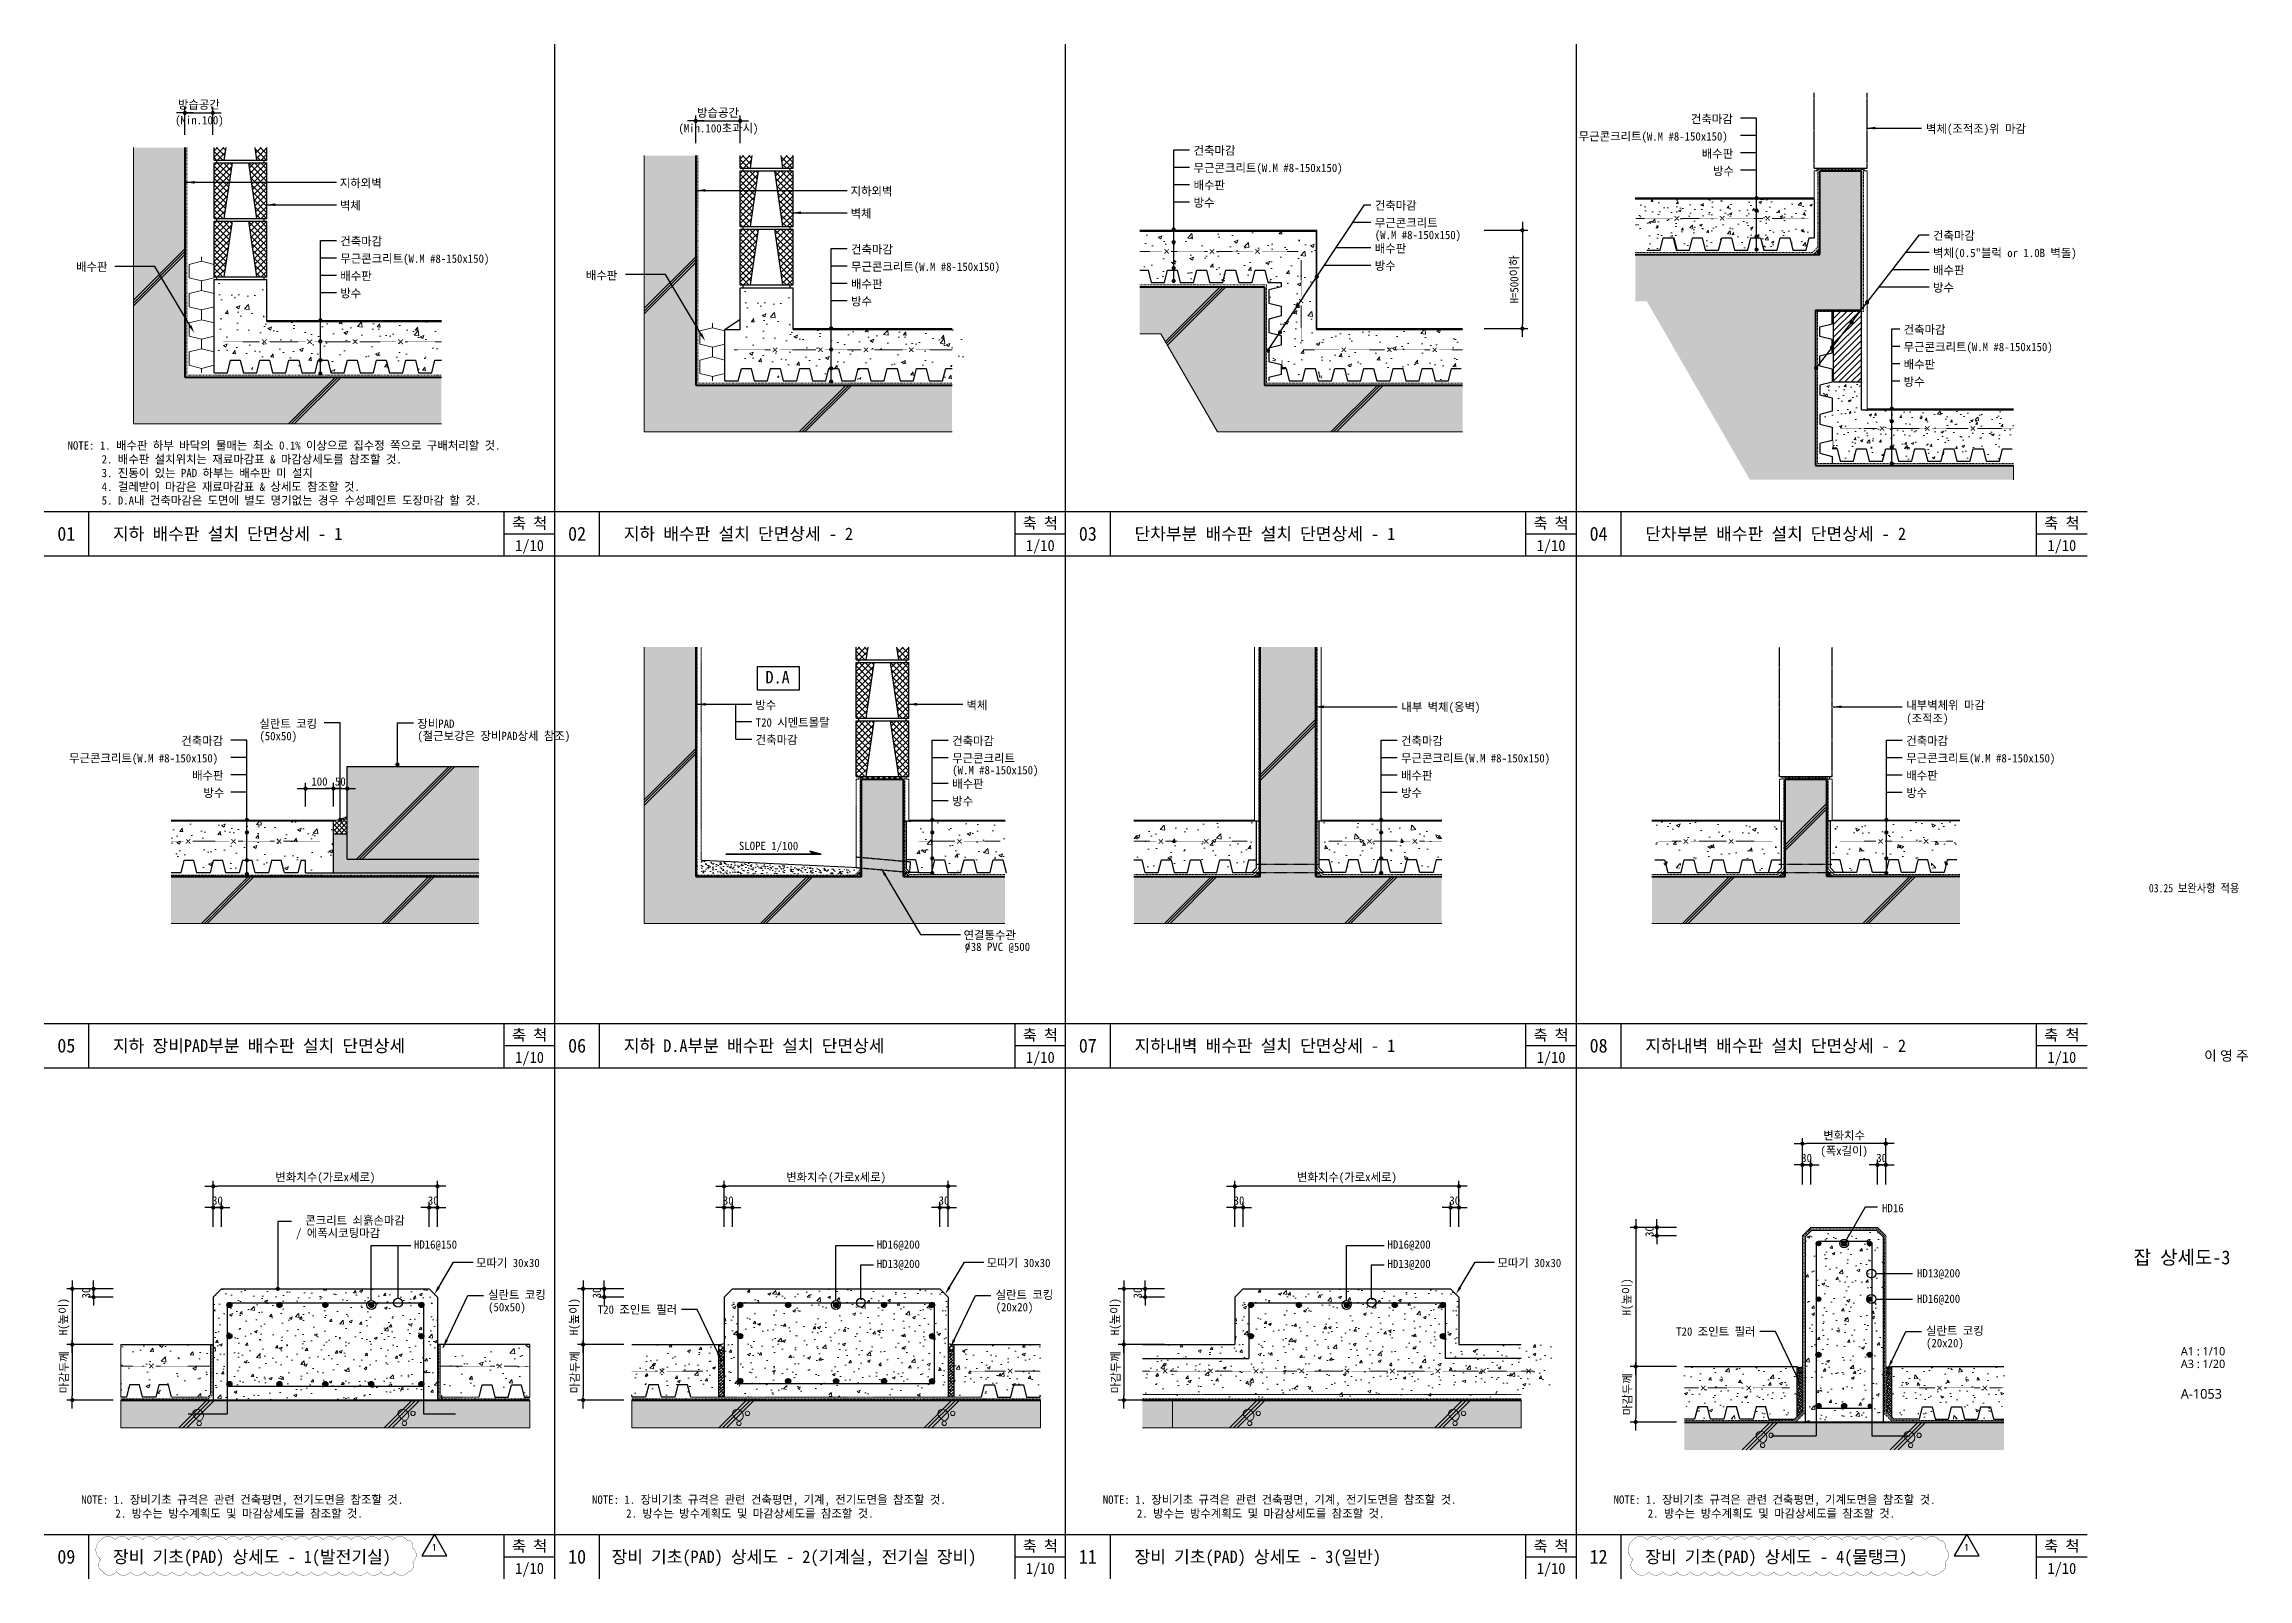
# Model space of a CAD drawing. Header units: millimetres. Extents: x 209 to 75467, y 6568 to 12199.
# Drawn here: x 17009 to 24935, y 6680 to 12199 of the extents above; entities that cross this region are included whole.
import ezdxf
from ezdxf.enums import TextEntityAlignment as Align

# ---------------------------------------------------------------- set-up
doc = ezdxf.new("R2010")
doc.units = ezdxf.units.MM
doc.header["$MEASUREMENT"] = 0
doc.linetypes.add('HID', pattern=[2, 1.1, -0.9])
doc.linetypes.add('HIDDEN', pattern=[0.375, 0.25, -0.125])
doc.layers.get('0').update_dxf_attribs({"linetype": 'CONTINUOUS'})
for name, color, linetype, lineweight in [('A-BORD-TEXT', 3, 'CONTINUOUS', 25), ('A-CONC-LIN1', 2, 'CONTINUOUS', 40), ('A-CONC-LIN2', 7, 'CONTINUOUS', 25), ('A-DIMS', 7, 'CONTINUOUS', 25), ('A-MKXS-LEAD', 7, 'CONTINUOUS', 25), ('A-MKXS-TEXT1', 3, 'CONTINUOUS', 25), ('A-MKXX-SYMB', 7, 'CONTINUOUS', 25), ('A-SECT-MESH', 8, 'HID', 18), ('A-WAXM-BLOC', 3, 'CONTINUOUS', 25), ('A-XXXX-DRBD', 9, 'CONTINUOUS', 20), ('A-XXXX-FIN1', 255, 'CONTINUOUS', 18), ('A-XXXX-FIN3', 4, 'CONTINUOUS', 25), ('A-XXXX-HATC', 8, 'CONTINUOUS', 18), ('A-XXXX-HID', 8, 'HIDDEN', 18), ('A-XXXX-STL', 3, 'CONTINUOUS', 25), ('A-XXXX-SYMB', 7, 'CONTINUOUS', 25), ('A-XXXX-TABL', 7, 'CONTINUOUS', 25), ('A-XXXX-TXT2', 3, 'CONTINUOUS', 25), ('A-XXXX-WAT1', 9, 'HID', 20), ('M-XXXX-DRAN', 7, 'CONTINUOUS', 25), ('REV-202205', 20, 'CONTINUOUS', 25), ('S-RBAR', 2, 'CONTINUOUS', 40), ('S-RBAR-SUB', 4, 'CONTINUOUS', 25)]:
    doc.layers.add(name, color=color, linetype=linetype, lineweight=lineweight)
doc.layers.add('A-XXXX-NPLT', color=144, linetype='CONTINUOUS', lineweight=0, plot=False)
doc.layers.add('A-XXXX-SOLD', color=252, linetype='CONTINUOUS')
doc.layers.add('CA-ANNO-TEXT', color=3, linetype='CONTINUOUS')
doc.styles.add('HY울릉도L', font='H2GTRE.TTF')
doc.styles.add('돋움체', font='')
doc.styles.add('맑은고딕', font='')
doc.styles.get('돋움체').set_extended_font_data('DotumChe')
doc.styles.get('맑은고딕').set_extended_font_data('Malgun Gothic')
doc.dimstyles.new('CDIM', dxfattribs={"dimtxt": 3, "dimasz": 1.5, "dimexe": 2, "dimexo": 1, "dimgap": 1, "dimtad": 1, "dimdec": 0, "dimrnd": 0.5, "dimzin": 0, "dimdsep": 32, "dimlunit": 6, "dimtxsty": 'HY울릉도L', "dimblk1": '_CIDOT', "dimblk2": '_CIDOT', "dimsah": 1, "dimcen": 5.5, "dimclrd": 2, "dimclre": 2, "dimclrt": 7, "dimadec": 0, "dimazin": 0, "dimtfac": 1, "dimtdec": 0, "dimtix": 1, "dimtmove": 2, "dimatfit": 1, "dimldrblk": '_CIDOT', "dimfxl": 1, "dimtolj": 1, "dimtzin": 0, "dimlwd": -1, "dimarcsym": 0})
pattern_1 = [(50, (-33669.41, 8856.83), (143.45204, -12.55043), [15, -165]), (355, (-33669.41, 8856.83), (-27.75027, 150.43843), [12, -132]), (100.45144, (-33657.46, 8855.78), (115.70177, 137.888), [12.74804, -140.22842]), (46.1842, (-33669.41, 8896.83), (213.44827, -33.10386), [22.5, -247.5]), (96.63564, (-33651.62, 8894.07), (186.9324, 194.8237), [19.1221, -210.34275]), (351.18416, (-33669.4, 8896.83), (186.9324, 194.8237), [18, -198]), (21, (-33649.41, 8886.83), (119.3814, -80.52378), [15, -165]), (326, (-33649.41, 8886.83), (48.66307, 145.03), [12, -132]), (71.45144, (-33639.46, 8880.12), (168.04448, 64.50623), [12.74804, -140.22842]), (37.5, (-33669.41, 8856.826), (2.43197, 66.57877), [0, -130.4, 0, -134, 0, -132.5]), (7.5, (-33669.41, 8856.826), (52.61391, 78.88234), [0, -76.4, 0, -127.4, 0, -50.5]), (327.5, (-33714.01, 8856.826), (106.764487, -4.510974), [0, -50, 0, -156, 0, -207]), (317.5, (-33734.01, 8856.83), (116.63723, 20.021), [0, -65, 0, -103.6, 0, -147])]
pattern_2 = [(45, (-35642.605, 8792.674), (-8.8388348, 8.8388348), []), (135, (-35642.605, 8792.674), (-8.8388348, -8.8388348), [])]
pattern_3 = [(45, (-35668.028, 8818.092), (-5.3033009, 5.3033009), []), (135, (-35668.028, 8818.092), (-15.9099026, 5.3033009), [18.75, -11.25])]

msp = doc.modelspace()

# ---------------------------------------------------------------- texts
at = {"layer": 'A-BORD-TEXT', "style": '맑은고딕'}
for s, height, p in [('이 영 주', 36, (24777.5, 8543.1)), ('A1 : 1/10', 30, (24693.5, 7483.5)), ('A3 : 1/20', 30, (24693.5, 7438.1)), ('A-1053', 35, (24693.2, 7327.8))]:
    msp.add_text(s, height=height, dxfattribs=at).set_placement(p)
at = {"layer": 'A-BORD-TEXT', "style": '돋움체'}
msp.add_text('잡 상세도-3', height=50, dxfattribs=at).set_placement((24697.8, 7836), align=Align.MIDDLE_CENTER)
at = {"layer": 'A-DIMS', "char_height": 30, "attachment_point": 5, "style": '돋움체'}
for s, insert in [('\\A1;(Min.100)', (17567.7, 11921.1)), ('\\A1;(Min.100초과시)', (19434.3, 11892.1))]:
    msp.add_mtext(s, dxfattribs=dict(at, insert=insert))
at = {"layer": 'A-MKXS-TEXT1', "style": '돋움체'}
for s, height, p in [('건축마감', 30, (22931.6, 11914.2)), ('벽체(조적조)위 마감', 30, (23777.2, 11879.3)), ('건축마감', 30, (21143, 11801)), ('무근콘크리트(W.M #8-150x150)', 30, (22528, 11851.9)), ('배수판', 30, (22970.5, 11789.5)), ('무근콘크리트(W.M #8-150x150)', 30, (21143, 11738.6)), ('방수', 30, (23011.1, 11727.1)), ('지하외벽', 30, (18072.6, 11683.9)), ('지하외벽', 30, (19909.5, 11654.9)), ('배수판', 30, (21143, 11676.3)), ('벽체', 30, (18072.6, 11603.4)), ('벽체', 30, (19909.5, 11574.4)), ('방수', 30, (21143, 11613.9)), ('무근콘크리트', 30, (21794.8, 11541.1)), ('건축마감', 30, (21794.8, 11603.5)), ('건축마감', 30, (18074.3, 11474.8)), ('(W.M #8-150x150)', 30, (21794.8, 11497.5)), ('건축마감', 30, (23802.5, 11495.2)), ('배수판', 30, (17124, 11382.8)), ('무근콘크리트(W.M #8-150x150)', 30, (18074.3, 11412.4)), ('무근콘크리트(W.M #8-150x150)', 30, (19911.1, 11383.4)), ('건축마감', 30, (19911.1, 11445.8)), ('배수판', 30, (21794.8, 11449)), ('방수', 30, (21794.8, 11386.6)), ('벽체(0.5"블럭 or 1.0B 벽돌)', 30, (23802.5, 11432.9)), ('배수판', 30, (18074.3, 11350)), ('배수판', 30, (18957.5, 11352.1)), ('배수판', 30, (19911.1, 11321.1)), ('배수판', 30, (23802.5, 11370.5)), ('방수', 30, (23802.5, 11308.2)), ('방수', 30, (18074.3, 11287.7)), ('방수', 30, (19911.1, 11258.7)), ('건축마감', 30, (23696.7, 11157)), ('무근콘크리트(W.M #8-150x150)', 30, (23696.7, 11094.6)), ('배수판', 30, (23696.7, 11032.2)), ('방수', 30, (23696.7, 10969.9)), ('NOTE: 1. 배수판 하부 바닥의 물매는 최소 0.1%%% 이상으로 집수정 쪽으로 구배처리할 것.', 30, (17093.3, 10740.5)), ('2. 배수판 설치위치는 재료마감표 & 마감상세도를 참조할 것.', 30, (17216.1, 10690.8)), ('4. 걸레받이 마감은 재료마감표 & 상세도 참조할 것.', 30, (17216.1, 10592.1)), ('3. 진동이 있는 PAD 하부는 배수판 미 설치', 30, (17216.1, 10641.5)), ('5. D.A내 건축마감은 도면에 별도 명기없는 경우 수성페인트 도장마감 할 것.', 30, (17216.1, 10543)), ('지하 배수판 설치 단면상세 - 1', 45, (17256.9, 10415.3)), ('지하 배수판 설치 단면상세 - 2', 45, (19093.8, 10415.3)), ('단차부분 배수판 설치 단면상세 - 1', 45, (20930.7, 10415.3)), ('단차부분 배수판 설치 단면상세 - 2', 45, (22767.5, 10415.3)), ('방수', 30, (19566.7, 9806.9)), ('벽체', 30, (20326.2, 9806.9)), ('내부 벽체(옹벽)', 30, (21890.3, 9800.1)), ('내부벽체위 마감', 30, (23706.1, 9806.9)), ('실란트 코킹', 30, (17783.3, 9739.8)), ('장비PAD', 30, (18351.4, 9740.1)), ('T20 시멘트몰탈', 30, (19568.3, 9744.5)), ('(조적조)', 30, (23706.1, 9759.1)), ('건축마감', 30, (17502.4, 9678.3)), ('(50x50)', 30, (17783.3, 9695.6)), ('(철근보강은 장비PAD상세 참조)', 30, (18351.4, 9696.1)), ('건축마감', 30, (19568.3, 9682.2)), ('건축마감', 30, (20274.9, 9678.1)), ('건축마감', 30, (21889.2, 9678.3)), ('건축마감', 30, (23706.1, 9678.3)), ('무근콘크리트(W.M #8-150x150)', 30, (17098.9, 9615.9)), ('무근콘크리트', 30, (20274.9, 9615.8)), ('(W.M #8-150x150)', 30, (20274.9, 9573.1)), ('무근콘크리트(W.M #8-150x150)', 30, (21889.2, 9615.9)), ('무근콘크리트(W.M #8-150x150)', 30, (23706.1, 9615.9)), ('배수판', 30, (17541.4, 9553.6)), ('방수', 30, (17581.9, 9491.2)), ('배수판', 30, (20274.9, 9523.8)), ('배수판', 30, (21889.2, 9553.6)), ('방수', 30, (21889.2, 9491.2)), ('배수판', 30, (23706.1, 9553.6)), ('방수', 30, (23706.1, 9491.2)), ('방수', 30, (20274.9, 9461.5)), ('연결통수관', 30, (20315.9, 8979.7)), ('o', 30, (20320.5, 8942.1)), ('/', 30, (20321.1, 8937.6)), ('38 PVC @500', 30, (20341.8, 8937.6)), ('지하 장비PAD부분 배수판 설치 단면상세', 45, (17256.9, 8574.6)), ('지하 D.A부분 배수판 설치 단면상세', 45, (19093.8, 8574.6)), ('지하내벽 배수판 설치 단면상세 - 1', 45, (20930.7, 8574.6)), ('지하내벽 배수판 설치 단면상세 - 2', 45, (22767.5, 8574.6)), ('(폭x길이)', 30, (23397, 8204.2)), ('HD16', 30, (23619.1, 7998.2)), ('/ 에폭시코팅마감', 30, (17915.2, 7908.7)), ('HD16@150', 30, (18339.2, 7867.4)), ('HD16@200', 30, (20003.6, 7867.4)), ('HD16@200', 30, (21840.5, 7867.4)), ('모따기 30x30', 30, (18562.2, 7801.1)), ('HD13@200', 30, (20003.6, 7797.9)), ('모따기 30x30', 30, (20399.1, 7801.1)), ('HD13@200', 30, (21840.5, 7797.9)), ('모따기 30x30', 30, (22235.9, 7801.1)), ('HD13@200', 30, (23744.9, 7764.1)), ('HD16@200', 30, (23744.9, 7672.4)), ('NOTE: 1. 장비기초 규격은 관련 건축평면, 전기도면을 참조할 것.', 30, (17142.9, 6949.9)), ('NOTE: 1. 장비기초 규격은 관련 건축평면, 기계, 전기도면을 참조할 것.', 30, (18979.7, 6949.9)), ('NOTE: 1. 장비기초 규격은 관련 건축평면, 기계, 전기도면을 참조할 것.', 30, (20816.6, 6949.9)), ('NOTE: 1. 장비기초 규격은 관련 건축평면, 기계도면을 참조할 것.', 30, (22653.5, 6949.9)), ('2. 방수는 방수계획도 및 마감상세도를 참조할 것.', 30, (17265.6, 6900.2)), ('2. 방수는 방수계획도 및 마감상세도를 참조할 것.', 30, (19102.5, 6900.2)), ('2. 방수는 방수계획도 및 마감상세도를 참조할 것.', 30, (20939.3, 6900.2)), ('2. 방수는 방수계획도 및 마감상세도를 참조할 것.', 30, (22776.2, 6900.2)), ('장비 기초(PAD) 상세도 - 1(발전기실)', 45, (17256.9, 6737)), ('장비 기초(PAD) 상세도 - 2(기계실, 전기실 장비)', 45, (19049.7, 6737)), ('장비 기초(PAD) 상세도 - 3(일반)', 45, (20930.7, 6737)), ('장비 기초(PAD) 상세도 - 4(물탱크)', 45, (22767.5, 6737))]:
    msp.add_text(s, height=height, dxfattribs=at).set_placement(p)
for s, p in [('축 척', (18755, 10456.4)), ('축 척', (20591.9, 10456.4)), ('축 척', (22428.8, 10456.4)), ('축 척', (24265.7, 10456.4)), ('1/10', (18755, 10375.9)), ('1/10', (20591.9, 10375.9)), ('1/10', (22428.8, 10375.9)), ('1/10', (24265.7, 10375.9)), ('축 척', (18755, 8615.7)), ('축 척', (20591.9, 8615.7)), ('축 척', (22428.8, 8615.7)), ('축 척', (24265.7, 8615.7)), ('1/10', (18755, 8535.3)), ('1/10', (20591.9, 8535.3)), ('1/10', (22428.8, 8535.3)), ('1/10', (24265.7, 8535.3)), ('축 척', (18755, 6778.1)), ('축 척', (20591.9, 6778.1)), ('축 척', (22428.8, 6778.1)), ('축 척', (24265.7, 6778.1)), ('1/10', (18755, 6697.6)), ('1/10', (20591.9, 6697.6)), ('1/10', (22428.8, 6697.6)), ('1/10', (24265.7, 6697.6))]:
    msp.add_text(s, height=40, dxfattribs=at).set_placement(p, align=Align.CENTER)
at = {"layer": 'A-MKXS-TEXT1', "lineweight": 5, "style": '돋움체'}
msp.add_text('D.A', height=45, dxfattribs=at).set_placement((19603.3, 9899.8))
at = {"layer": 'A-MKXS-TEXT1', "style": '돋움체', "width": 0.9}
msp.add_text('03.25 보완사항 적용', height=30, dxfattribs=at).set_placement((24578.6, 9163.8), align=Align.MIDDLE_LEFT)
at = {"layer": 'A-MKXS-TEXT1', "style": '돋움체'}
msp.add_text('콘크리트 쇠흙손마감', height=30, dxfattribs=at).set_placement((18306.5, 7953.7), align=Align.RIGHT)
for s, p in [('실란트 코킹', (18709.5, 7702.1)), ('실란트 코킹', (20534.7, 7702.1)), ('(50x50)', (18673.7, 7654.8)), ('(20x20)', (20498.9, 7654.8)), ('실란트 코킹', (23880.9, 7573.1)), ('(20x20)', (23845.1, 7525.8))]:
    msp.add_text(s, height=30, dxfattribs=at).set_placement(p, align=Align.MIDDLE)
for p in [(19285.6, 7648.4), (23163.7, 7569.4)]:
    msp.add_text('T20 조인트 필러', height=30, dxfattribs=at).set_placement(p, align=Align.MIDDLE_RIGHT)
at = {"layer": 'A-XXXX-TXT2', "style": '돋움체'}
msp.add_text('SLOPE 1/100', height=30, dxfattribs=at).set_placement((19507.9, 9300.7))
at = {"layer": 'CA-ANNO-TEXT', "style": '돋움체'}
for s, p in [('01', (17089, 10438.1)), ('02', (18925.9, 10438.1)), ('03', (20762.7, 10438.1)), ('04', (22599.6, 10438.1)), ('05', (17089, 8597.5)), ('06', (18925.9, 8597.5)), ('07', (20762.7, 8597.5)), ('08', (22599.6, 8597.5)), ('09', (17089, 6759.8)), ('10', (18925.9, 6759.8)), ('11', (20762.7, 6759.8)), ('12', (22599.6, 6759.8))]:
    msp.add_text(s, height=50, dxfattribs=at).set_placement(p, align=Align.MIDDLE_CENTER)

# ---------------------------------------------------------------- blocks, each defined once
blk = doc.blocks.new('_CIDOT')
at = {"color": 0, "linetype": 'ByBlock'}
blk.add_line((2, 0), (-1, 0), dxfattribs=at)
at = {"color": 0, "linetype": 'ByBlock', "const_width": 0.5}
blk.add_lwpolyline([(-0.25, 0, 1), (0.25, 0, 1)], format="xyb", close=True, dxfattribs=at)
blk = doc.blocks.new('*D130')
at = {"layer": 'A-DIMS', "lineweight": -2, "transparency": 16777216}
for p, q in [((17515.7, 11871.9), (17515.7, 11971.4)), ((17615.7, 11871.9), (17615.7, 11971.4))]:
    blk.add_line(p, q, dxfattribs=at)
at = {"layer": 'A-DIMS', "transparency": 16777216}
for p, q in [((17500.7, 11951.4), (17485.7, 11951.4)), ((17515.7, 11951.4), (17615.7, 11951.4)), ((17630.7, 11951.4), (17645.7, 11951.4))]:
    blk.add_line(p, q, dxfattribs=at)
at = {"layer": 'A-DIMS', "transparency": 16777216, "xscale": 15, "yscale": 15, "zscale": 15}
blk.add_blockref('_CIDOT', (17515.7, 11951.4), dxfattribs=at)
at = {"layer": 'A-DIMS', "transparency": 16777216, "xscale": 15, "yscale": 15, "zscale": 15, "rotation": 180}
blk.add_blockref('_CIDOT', (17615.7, 11951.4), dxfattribs=at)
at = {"layer": 'A-DIMS', "color": 3, "transparency": 16777216, "insert": (17565.7, 11979.6), "char_height": 30, "attachment_point": 5, "style": '돋움체'}
blk.add_mtext('\\A1;방습공간', dxfattribs=at)
blk = doc.blocks.new('*D131')
at = {"layer": 'A-DIMS', "transparency": 16777216}
for p, q in [((18034.4, 9521.9), (18019.4, 9521.9)), ((18049.4, 9521.9), (18099.4, 9521.9)), ((18114.4, 9521.9), (18129.4, 9521.9))]:
    blk.add_line(p, q, dxfattribs=at)
at = {"layer": 'A-DIMS', "lineweight": -2, "transparency": 16777216}
for p, q in [((18049.4, 9457), (18049.4, 9541.9)), ((18099.4, 9457), (18099.4, 9541.9))]:
    blk.add_line(p, q, dxfattribs=at)
at = {"layer": 'A-DIMS', "transparency": 16777216, "xscale": 15, "yscale": 15, "zscale": 15}
blk.add_blockref('_CIDOT', (18049.4, 9521.9), dxfattribs=at)
at = {"layer": 'A-DIMS', "transparency": 16777216, "xscale": 15, "yscale": 15, "zscale": 15, "rotation": 180}
blk.add_blockref('_CIDOT', (18099.4, 9521.9), dxfattribs=at)
at = {"layer": 'A-DIMS', "color": 3, "transparency": 16777216, "insert": (18074.4, 9547), "char_height": 30, "attachment_point": 5, "style": '돋움체'}
blk.add_mtext('\\A1;50', dxfattribs=at)
blk = doc.blocks.new('*D132')
at = {"layer": 'A-DIMS', "lineweight": -2, "transparency": 16777216}
for p, q in [((17949.4, 9457), (17949.4, 9541.9)), ((18049.4, 9457), (18049.4, 9541.9))]:
    blk.add_line(p, q, dxfattribs=at)
at = {"layer": 'A-DIMS', "transparency": 16777216}
blk.add_line((17964.4, 9521.9), (18034.4, 9521.9), dxfattribs=at)
at = {"layer": 'A-DIMS', "transparency": 16777216, "xscale": 15, "yscale": 15, "zscale": 15, "rotation": 180}
blk.add_blockref('_CIDOT', (17949.4, 9521.9), dxfattribs=at)
at = {"layer": 'A-DIMS', "transparency": 16777216, "xscale": 15, "yscale": 15, "zscale": 15}
blk.add_blockref('_CIDOT', (18049.4, 9521.9), dxfattribs=at)
at = {"layer": 'A-DIMS', "color": 3, "transparency": 16777216, "insert": (17999.4, 9547), "char_height": 30, "attachment_point": 5, "style": '돋움체'}
blk.add_mtext('\\A1;100', dxfattribs=at)
blk = doc.blocks.new('*D133')
at = {"layer": 'A-DIMS', "lineweight": -2, "transparency": 16777216}
for p, q in [((22187.5, 11529.2), (22345.6, 11529.2)), ((22187.5, 11175.7), (22345.6, 11175.7))]:
    blk.add_line(p, q, dxfattribs=at)
at = {"layer": 'A-DIMS', "transparency": 16777216}
blk.add_line((22325.6, 11514.2), (22325.6, 11190.7), dxfattribs=at)
at = {"layer": 'A-DIMS', "transparency": 16777216, "xscale": 15, "yscale": 15, "zscale": 15}
for p, rotation in [((22325.6, 11529.2), 90), ((22325.6, 11175.7), 270)]:
    blk.add_blockref('_CIDOT', p, dxfattribs=dict(at, rotation=rotation))
at = {"layer": 'A-DIMS', "color": 3, "transparency": 16777216, "insert": (22297.9, 11352.5), "char_height": 30, "attachment_point": 5, "rotation": 90, "style": '돋움체'}
blk.add_mtext('\\A1;H=500이하', dxfattribs=at)
blk = doc.blocks.new('*D134')
at = {"layer": 'A-DIMS', "transparency": 16777216}
for p, q in [((19337.6, 11922.5), (19322.6, 11922.5)), ((19352.6, 11922.5), (19512.6, 11922.5)), ((19527.6, 11922.5), (19542.6, 11922.5))]:
    blk.add_line(p, q, dxfattribs=at)
at = {"layer": 'A-DIMS', "lineweight": -2, "transparency": 16777216}
for p, q in [((19352.6, 11842.9), (19352.6, 11942.5)), ((19512.6, 11842.9), (19512.6, 11942.5))]:
    blk.add_line(p, q, dxfattribs=at)
at = {"layer": 'A-DIMS', "transparency": 16777216, "xscale": 15, "yscale": 15, "zscale": 15}
blk.add_blockref('_CIDOT', (19352.6, 11922.5), dxfattribs=at)
at = {"layer": 'A-DIMS', "transparency": 16777216, "xscale": 15, "yscale": 15, "zscale": 15, "rotation": 180}
blk.add_blockref('_CIDOT', (19512.6, 11922.5), dxfattribs=at)
at = {"layer": 'A-DIMS', "color": 3, "transparency": 16777216, "insert": (19432.6, 11950.6), "char_height": 30, "attachment_point": 5, "style": '돋움체'}
blk.add_mtext('\\A1;방습공간', dxfattribs=at)
blk = doc.blocks.new('*D135')
at = {"layer": 'A-DIMS', "lineweight": -2, "transparency": 16777216}
for p, q in [((17257, 7722.9), (17167, 7722.9)), ((17257, 7692.9), (17167, 7692.9))]:
    blk.add_line(p, q, dxfattribs=at)
at = {"layer": 'A-DIMS', "transparency": 16777216}
for p, q in [((17187, 7737.9), (17187, 7752.9)), ((17187, 7722.9), (17187, 7692.9)), ((17187, 7677.9), (17187, 7662.9))]:
    blk.add_line(p, q, dxfattribs=at)
at = {"layer": 'A-DIMS', "transparency": 16777216, "xscale": 15, "yscale": 15, "zscale": 15}
for p, rotation in [((17187, 7722.9), 270), ((17187, 7692.9), 90)]:
    blk.add_blockref('_CIDOT', p, dxfattribs=dict(at, rotation=rotation))
at = {"layer": 'A-DIMS', "color": 3, "transparency": 16777216, "insert": (17160.3, 7707.9), "char_height": 30, "attachment_point": 5, "rotation": 90, "style": '돋움체'}
blk.add_mtext('\\A1;30', dxfattribs=at)
blk = doc.blocks.new('*D136')
at = {"layer": 'A-DIMS', "lineweight": -2, "transparency": 16777216}
for p, q in [((17257, 7722.9), (17090.5, 7722.9)), ((17257, 7522.9), (17090.5, 7522.9))]:
    blk.add_line(p, q, dxfattribs=at)
at = {"layer": 'A-DIMS', "transparency": 16777216}
blk.add_line((17110.5, 7707.9), (17110.5, 7537.9), dxfattribs=at)
at = {"layer": 'A-DIMS', "transparency": 16777216, "xscale": 15, "yscale": 15, "zscale": 15}
for p, rotation in [((17110.5, 7722.9), 90), ((17110.5, 7522.9), 270)]:
    blk.add_blockref('_CIDOT', p, dxfattribs=dict(at, rotation=rotation))
at = {"layer": 'A-DIMS', "color": 3, "transparency": 16777216, "insert": (17081.6, 7622.9), "char_height": 30, "attachment_point": 5, "rotation": 90, "style": '돋움체'}
blk.add_mtext('\\A1;H(높이)', dxfattribs=at)
blk = doc.blocks.new('*D137')
at = {"layer": 'A-DIMS', "lineweight": -2, "transparency": 16777216}
for p, q in [((17257, 7522.9), (17090.5, 7522.9)), ((17257, 7322.9), (17090.5, 7322.9))]:
    blk.add_line(p, q, dxfattribs=at)
at = {"layer": 'A-DIMS', "transparency": 16777216}
blk.add_line((17110.5, 7507.9), (17110.5, 7337.9), dxfattribs=at)
at = {"layer": 'A-DIMS', "transparency": 16777216, "xscale": 15, "yscale": 15, "zscale": 15}
for p, rotation in [((17110.5, 7522.9), 90), ((17110.5, 7322.9), 270)]:
    blk.add_blockref('_CIDOT', p, dxfattribs=dict(at, rotation=rotation))
at = {"layer": 'A-DIMS', "color": 3, "transparency": 16777216, "insert": (17082.5, 7422.9), "char_height": 30, "attachment_point": 5, "rotation": 90, "style": '돋움체'}
blk.add_mtext('\\A1;마감두께', dxfattribs=at)
blk = doc.blocks.new('*D138')
at = {"layer": 'A-DIMS', "transparency": 16777216}
for p, q in [((18378.6, 8015.3), (18363.6, 8015.3)), ((18423.6, 8015.3), (18393.6, 8015.3)), ((18438.6, 8015.3), (18453.6, 8015.3))]:
    blk.add_line(p, q, dxfattribs=at)
at = {"layer": 'A-DIMS', "lineweight": -2, "transparency": 16777216}
for p, q in [((18393.6, 7945.3), (18393.6, 8035.3)), ((18423.6, 7945.3), (18423.6, 8035.3))]:
    blk.add_line(p, q, dxfattribs=at)
at = {"layer": 'A-DIMS', "transparency": 16777216, "xscale": 15, "yscale": 15, "zscale": 15}
blk.add_blockref('_CIDOT', (18393.6, 8015.3), dxfattribs=at)
at = {"layer": 'A-DIMS', "transparency": 16777216, "xscale": 15, "yscale": 15, "zscale": 15, "rotation": 180}
blk.add_blockref('_CIDOT', (18423.6, 8015.3), dxfattribs=at)
at = {"layer": 'A-DIMS', "color": 3, "transparency": 16777216, "insert": (18408.6, 8040.3), "char_height": 30, "attachment_point": 5, "style": '돋움체'}
blk.add_mtext('\\A1;30', dxfattribs=at)
blk = doc.blocks.new('*D139')
at = {"layer": 'A-DIMS', "transparency": 16777216}
for p, q in [((17602.6, 8015.3), (17587.6, 8015.3)), ((17647.6, 8015.3), (17617.6, 8015.3)), ((17662.6, 8015.3), (17677.6, 8015.3))]:
    blk.add_line(p, q, dxfattribs=at)
at = {"layer": 'A-DIMS', "lineweight": -2, "transparency": 16777216}
for p, q in [((17617.6, 7945.3), (17617.6, 8035.3)), ((17647.6, 7945.3), (17647.6, 8035.3))]:
    blk.add_line(p, q, dxfattribs=at)
at = {"layer": 'A-DIMS', "transparency": 16777216, "xscale": 15, "yscale": 15, "zscale": 15}
blk.add_blockref('_CIDOT', (17617.6, 8015.3), dxfattribs=at)
at = {"layer": 'A-DIMS', "transparency": 16777216, "xscale": 15, "yscale": 15, "zscale": 15, "rotation": 180}
blk.add_blockref('_CIDOT', (17647.6, 8015.3), dxfattribs=at)
at = {"layer": 'A-DIMS', "color": 3, "transparency": 16777216, "insert": (17632.6, 8040.3), "char_height": 30, "attachment_point": 5, "style": '돋움체'}
blk.add_mtext('\\A1;30', dxfattribs=at)
blk = doc.blocks.new('*D140')
at = {"layer": 'A-DIMS', "lineweight": -2, "transparency": 16777216}
for p, q in [((17617.6, 7945.3), (17617.6, 8111.7)), ((18423.6, 7945.3), (18423.6, 8111.7))]:
    blk.add_line(p, q, dxfattribs=at)
at = {"layer": 'A-DIMS', "transparency": 16777216}
blk.add_line((18408.6, 8091.7), (17632.6, 8091.7), dxfattribs=at)
at = {"layer": 'A-DIMS', "transparency": 16777216, "xscale": 15, "yscale": 15, "zscale": 15, "rotation": 180}
blk.add_blockref('_CIDOT', (17617.6, 8091.7), dxfattribs=at)
at = {"layer": 'A-DIMS', "transparency": 16777216, "xscale": 15, "yscale": 15, "zscale": 15}
blk.add_blockref('_CIDOT', (18423.6, 8091.7), dxfattribs=at)
at = {"layer": 'A-DIMS', "color": 3, "transparency": 16777216, "insert": (18020.6, 8120.6), "char_height": 30, "attachment_point": 5, "style": '돋움체'}
blk.add_mtext('\\A1;변화치수(가로x세로)', dxfattribs=at)
blk = doc.blocks.new('*D141')
at = {"layer": 'A-DIMS', "transparency": 16777216}
for p, q in [((20215.5, 8015.3), (20200.5, 8015.3)), ((20260.5, 8015.3), (20230.5, 8015.3)), ((20275.5, 8015.3), (20290.5, 8015.3))]:
    blk.add_line(p, q, dxfattribs=at)
at = {"layer": 'A-DIMS', "lineweight": -2, "transparency": 16777216}
for p, q in [((20230.5, 7945.3), (20230.5, 8035.3)), ((20260.5, 7945.3), (20260.5, 8035.3))]:
    blk.add_line(p, q, dxfattribs=at)
at = {"layer": 'A-DIMS', "transparency": 16777216, "xscale": 15, "yscale": 15, "zscale": 15}
blk.add_blockref('_CIDOT', (20230.5, 8015.3), dxfattribs=at)
at = {"layer": 'A-DIMS', "transparency": 16777216, "xscale": 15, "yscale": 15, "zscale": 15, "rotation": 180}
blk.add_blockref('_CIDOT', (20260.5, 8015.3), dxfattribs=at)
at = {"layer": 'A-DIMS', "color": 3, "transparency": 16777216, "insert": (20245.5, 8040.3), "char_height": 30, "attachment_point": 5, "style": '돋움체'}
blk.add_mtext('\\A1;30', dxfattribs=at)
blk = doc.blocks.new('*D142')
at = {"layer": 'A-DIMS', "transparency": 16777216}
for p, q in [((19439.5, 8015.3), (19424.5, 8015.3)), ((19484.5, 8015.3), (19454.5, 8015.3)), ((19499.5, 8015.3), (19514.5, 8015.3))]:
    blk.add_line(p, q, dxfattribs=at)
at = {"layer": 'A-DIMS', "lineweight": -2, "transparency": 16777216}
for p, q in [((19454.5, 7945.3), (19454.5, 8035.3)), ((19484.5, 7945.3), (19484.5, 8035.3))]:
    blk.add_line(p, q, dxfattribs=at)
at = {"layer": 'A-DIMS', "transparency": 16777216, "xscale": 15, "yscale": 15, "zscale": 15}
blk.add_blockref('_CIDOT', (19454.5, 8015.3), dxfattribs=at)
at = {"layer": 'A-DIMS', "transparency": 16777216, "xscale": 15, "yscale": 15, "zscale": 15, "rotation": 180}
blk.add_blockref('_CIDOT', (19484.5, 8015.3), dxfattribs=at)
at = {"layer": 'A-DIMS', "color": 3, "transparency": 16777216, "insert": (19469.5, 8040.3), "char_height": 30, "attachment_point": 5, "style": '돋움체'}
blk.add_mtext('\\A1;30', dxfattribs=at)
blk = doc.blocks.new('*D143')
at = {"layer": 'A-DIMS', "lineweight": -2, "transparency": 16777216}
for p, q in [((19454.5, 7945.3), (19454.5, 8111.7)), ((20260.5, 7945.3), (20260.5, 8111.7))]:
    blk.add_line(p, q, dxfattribs=at)
at = {"layer": 'A-DIMS', "transparency": 16777216}
blk.add_line((20245.5, 8091.7), (19469.5, 8091.7), dxfattribs=at)
at = {"layer": 'A-DIMS', "transparency": 16777216, "xscale": 15, "yscale": 15, "zscale": 15, "rotation": 180}
blk.add_blockref('_CIDOT', (19454.5, 8091.7), dxfattribs=at)
at = {"layer": 'A-DIMS', "transparency": 16777216, "xscale": 15, "yscale": 15, "zscale": 15}
blk.add_blockref('_CIDOT', (20260.5, 8091.7), dxfattribs=at)
at = {"layer": 'A-DIMS', "color": 3, "transparency": 16777216, "insert": (19857.5, 8120.6), "char_height": 30, "attachment_point": 5, "style": '돋움체'}
blk.add_mtext('\\A1;변화치수(가로x세로)', dxfattribs=at)
blk = doc.blocks.new('*D144')
at = {"layer": 'A-DIMS', "lineweight": -2, "transparency": 16777216}
for p, q in [((19093.8, 7722.9), (19003.8, 7722.9)), ((19093.8, 7692.9), (19003.8, 7692.9))]:
    blk.add_line(p, q, dxfattribs=at)
at = {"layer": 'A-DIMS', "transparency": 16777216}
for p, q in [((19023.8, 7737.9), (19023.8, 7752.9)), ((19023.8, 7722.9), (19023.8, 7692.9)), ((19023.8, 7677.9), (19023.8, 7662.9))]:
    blk.add_line(p, q, dxfattribs=at)
at = {"layer": 'A-DIMS', "transparency": 16777216, "xscale": 15, "yscale": 15, "zscale": 15}
for p, rotation in [((19023.8, 7722.9), 270), ((19023.8, 7692.9), 90)]:
    blk.add_blockref('_CIDOT', p, dxfattribs=dict(at, rotation=rotation))
at = {"layer": 'A-DIMS', "color": 3, "transparency": 16777216, "insert": (18997.1, 7707.9), "char_height": 30, "attachment_point": 5, "rotation": 90, "style": '돋움체'}
blk.add_mtext('\\A1;30', dxfattribs=at)
blk = doc.blocks.new('*D145')
at = {"layer": 'A-DIMS', "lineweight": -2, "transparency": 16777216}
for p, q in [((19093.8, 7722.9), (18927.4, 7722.9)), ((19093.8, 7522.9), (18927.4, 7522.9))]:
    blk.add_line(p, q, dxfattribs=at)
at = {"layer": 'A-DIMS', "transparency": 16777216}
blk.add_line((18947.4, 7707.9), (18947.4, 7537.9), dxfattribs=at)
at = {"layer": 'A-DIMS', "transparency": 16777216, "xscale": 15, "yscale": 15, "zscale": 15}
for p, rotation in [((18947.4, 7722.9), 90), ((18947.4, 7522.9), 270)]:
    blk.add_blockref('_CIDOT', p, dxfattribs=dict(at, rotation=rotation))
at = {"layer": 'A-DIMS', "color": 3, "transparency": 16777216, "insert": (18918.5, 7622.9), "char_height": 30, "attachment_point": 5, "rotation": 90, "style": '돋움체'}
blk.add_mtext('\\A1;H(높이)', dxfattribs=at)
blk = doc.blocks.new('*D146')
at = {"layer": 'A-DIMS', "lineweight": -2, "transparency": 16777216}
for p, q in [((19093.8, 7522.9), (18927.4, 7522.9)), ((19093.8, 7322.9), (18927.4, 7322.9))]:
    blk.add_line(p, q, dxfattribs=at)
at = {"layer": 'A-DIMS', "transparency": 16777216}
blk.add_line((18947.4, 7507.9), (18947.4, 7337.9), dxfattribs=at)
at = {"layer": 'A-DIMS', "transparency": 16777216, "xscale": 15, "yscale": 15, "zscale": 15}
for p, rotation in [((18947.4, 7522.9), 90), ((18947.4, 7322.9), 270)]:
    blk.add_blockref('_CIDOT', p, dxfattribs=dict(at, rotation=rotation))
at = {"layer": 'A-DIMS', "color": 3, "transparency": 16777216, "insert": (18919.4, 7422.9), "char_height": 30, "attachment_point": 5, "rotation": 90, "style": '돋움체'}
blk.add_mtext('\\A1;마감두께', dxfattribs=at)
blk = doc.blocks.new('*D147')
at = {"layer": 'A-DIMS', "transparency": 16777216}
for p, q in [((22052.4, 8015.3), (22037.4, 8015.3)), ((22097.4, 8015.3), (22067.4, 8015.3)), ((22112.4, 8015.3), (22127.4, 8015.3))]:
    blk.add_line(p, q, dxfattribs=at)
at = {"layer": 'A-DIMS', "lineweight": -2, "transparency": 16777216}
for p, q in [((22067.4, 7945.3), (22067.4, 8035.3)), ((22097.4, 7945.3), (22097.4, 8035.3))]:
    blk.add_line(p, q, dxfattribs=at)
at = {"layer": 'A-DIMS', "transparency": 16777216, "xscale": 15, "yscale": 15, "zscale": 15}
blk.add_blockref('_CIDOT', (22067.4, 8015.3), dxfattribs=at)
at = {"layer": 'A-DIMS', "transparency": 16777216, "xscale": 15, "yscale": 15, "zscale": 15, "rotation": 180}
blk.add_blockref('_CIDOT', (22097.4, 8015.3), dxfattribs=at)
at = {"layer": 'A-DIMS', "color": 3, "transparency": 16777216, "insert": (22082.4, 8040.3), "char_height": 30, "attachment_point": 5, "style": '돋움체'}
blk.add_mtext('\\A1;30', dxfattribs=at)
blk = doc.blocks.new('*D148')
at = {"layer": 'A-DIMS', "transparency": 16777216}
for p, q in [((21276.4, 8015.3), (21261.4, 8015.3)), ((21321.4, 8015.3), (21291.4, 8015.3)), ((21336.4, 8015.3), (21351.4, 8015.3))]:
    blk.add_line(p, q, dxfattribs=at)
at = {"layer": 'A-DIMS', "lineweight": -2, "transparency": 16777216}
for p, q in [((21291.4, 7945.3), (21291.4, 8035.3)), ((21321.4, 7945.3), (21321.4, 8035.3))]:
    blk.add_line(p, q, dxfattribs=at)
at = {"layer": 'A-DIMS', "transparency": 16777216, "xscale": 15, "yscale": 15, "zscale": 15}
blk.add_blockref('_CIDOT', (21291.4, 8015.3), dxfattribs=at)
at = {"layer": 'A-DIMS', "transparency": 16777216, "xscale": 15, "yscale": 15, "zscale": 15, "rotation": 180}
blk.add_blockref('_CIDOT', (21321.4, 8015.3), dxfattribs=at)
at = {"layer": 'A-DIMS', "color": 3, "transparency": 16777216, "insert": (21306.4, 8040.3), "char_height": 30, "attachment_point": 5, "style": '돋움체'}
blk.add_mtext('\\A1;30', dxfattribs=at)
blk = doc.blocks.new('*D149')
at = {"layer": 'A-DIMS', "lineweight": -2, "transparency": 16777216}
for p, q in [((21291.4, 7945.3), (21291.4, 8111.7)), ((22097.4, 7945.3), (22097.4, 8111.7))]:
    blk.add_line(p, q, dxfattribs=at)
at = {"layer": 'A-DIMS', "transparency": 16777216}
blk.add_line((22082.4, 8091.7), (21306.4, 8091.7), dxfattribs=at)
at = {"layer": 'A-DIMS', "transparency": 16777216, "xscale": 15, "yscale": 15, "zscale": 15, "rotation": 180}
blk.add_blockref('_CIDOT', (21291.4, 8091.7), dxfattribs=at)
at = {"layer": 'A-DIMS', "transparency": 16777216, "xscale": 15, "yscale": 15, "zscale": 15}
blk.add_blockref('_CIDOT', (22097.4, 8091.7), dxfattribs=at)
at = {"layer": 'A-DIMS', "color": 3, "transparency": 16777216, "insert": (21694.4, 8120.6), "char_height": 30, "attachment_point": 5, "style": '돋움체'}
blk.add_mtext('\\A1;변화치수(가로x세로)', dxfattribs=at)
blk = doc.blocks.new('*D150')
at = {"layer": 'A-DIMS', "lineweight": -2, "transparency": 16777216}
for p, q in [((21038.8, 7722.9), (20948.8, 7722.9)), ((21038.8, 7692.9), (20948.8, 7692.9))]:
    blk.add_line(p, q, dxfattribs=at)
at = {"layer": 'A-DIMS', "transparency": 16777216}
for p, q in [((20968.8, 7737.9), (20968.8, 7752.9)), ((20968.8, 7722.9), (20968.8, 7692.9)), ((20968.8, 7677.9), (20968.8, 7662.9))]:
    blk.add_line(p, q, dxfattribs=at)
at = {"layer": 'A-DIMS', "transparency": 16777216, "xscale": 15, "yscale": 15, "zscale": 15}
for p, rotation in [((20968.8, 7722.9), 270), ((20968.8, 7692.9), 90)]:
    blk.add_blockref('_CIDOT', p, dxfattribs=dict(at, rotation=rotation))
at = {"layer": 'A-DIMS', "color": 3, "transparency": 16777216, "insert": (20942.1, 7707.9), "char_height": 30, "attachment_point": 5, "rotation": 90, "style": '돋움체'}
blk.add_mtext('\\A1;30', dxfattribs=at)
blk = doc.blocks.new('*D151')
at = {"layer": 'A-DIMS', "lineweight": -2, "transparency": 16777216}
for p, q in [((21038.8, 7722.9), (20872.4, 7722.9)), ((21038.8, 7522.9), (20872.4, 7522.9))]:
    blk.add_line(p, q, dxfattribs=at)
at = {"layer": 'A-DIMS', "transparency": 16777216}
blk.add_line((20892.4, 7707.9), (20892.4, 7537.9), dxfattribs=at)
at = {"layer": 'A-DIMS', "transparency": 16777216, "xscale": 15, "yscale": 15, "zscale": 15}
for p, rotation in [((20892.4, 7722.9), 90), ((20892.4, 7522.9), 270)]:
    blk.add_blockref('_CIDOT', p, dxfattribs=dict(at, rotation=rotation))
at = {"layer": 'A-DIMS', "color": 3, "transparency": 16777216, "insert": (20863.5, 7622.9), "char_height": 30, "attachment_point": 5, "rotation": 90, "style": '돋움체'}
blk.add_mtext('\\A1;H(높이)', dxfattribs=at)
blk = doc.blocks.new('*D152')
at = {"layer": 'A-DIMS', "lineweight": -2, "transparency": 16777216}
for p, q in [((21038.8, 7522.9), (20872.4, 7522.9)), ((21038.8, 7322.9), (20872.4, 7322.9))]:
    blk.add_line(p, q, dxfattribs=at)
at = {"layer": 'A-DIMS', "transparency": 16777216}
blk.add_line((20892.4, 7507.9), (20892.4, 7337.9), dxfattribs=at)
at = {"layer": 'A-DIMS', "transparency": 16777216, "xscale": 15, "yscale": 15, "zscale": 15}
for p, rotation in [((20892.4, 7522.9), 90), ((20892.4, 7322.9), 270)]:
    blk.add_blockref('_CIDOT', p, dxfattribs=dict(at, rotation=rotation))
at = {"layer": 'A-DIMS', "color": 3, "transparency": 16777216, "insert": (20864.4, 7422.9), "char_height": 30, "attachment_point": 5, "rotation": 90, "style": '돋움체'}
blk.add_mtext('\\A1;마감두께', dxfattribs=at)
blk = doc.blocks.new('*D153')
at = {"layer": 'A-DIMS', "transparency": 16777216}
for p, q in [((23587.6, 8168.5), (23572.6, 8168.5)), ((23632.6, 8168.5), (23602.6, 8168.5)), ((23647.6, 8168.5), (23662.6, 8168.5))]:
    blk.add_line(p, q, dxfattribs=at)
at = {"layer": 'A-DIMS', "lineweight": -2, "transparency": 16777216}
for p, q in [((23602.6, 8098.5), (23602.6, 8188.5)), ((23632.6, 8098.5), (23632.6, 8188.5))]:
    blk.add_line(p, q, dxfattribs=at)
at = {"layer": 'A-DIMS', "transparency": 16777216, "xscale": 15, "yscale": 15, "zscale": 15}
blk.add_blockref('_CIDOT', (23602.6, 8168.5), dxfattribs=at)
at = {"layer": 'A-DIMS', "transparency": 16777216, "xscale": 15, "yscale": 15, "zscale": 15, "rotation": 180}
blk.add_blockref('_CIDOT', (23632.6, 8168.5), dxfattribs=at)
at = {"layer": 'A-DIMS', "color": 3, "transparency": 16777216, "insert": (23617.6, 8193.5), "char_height": 30, "attachment_point": 5, "style": '돋움체'}
blk.add_mtext('\\A1;30', dxfattribs=at)
blk = doc.blocks.new('*D154')
at = {"layer": 'A-DIMS', "transparency": 16777216}
for p, q in [((23317.6, 8168.5), (23302.6, 8168.5)), ((23362.6, 8168.5), (23332.6, 8168.5)), ((23377.6, 8168.5), (23392.6, 8168.5))]:
    blk.add_line(p, q, dxfattribs=at)
at = {"layer": 'A-DIMS', "lineweight": -2, "transparency": 16777216}
for p, q in [((23332.6, 8098.5), (23332.6, 8188.5)), ((23362.6, 8098.5), (23362.6, 8188.5))]:
    blk.add_line(p, q, dxfattribs=at)
at = {"layer": 'A-DIMS', "transparency": 16777216, "xscale": 15, "yscale": 15, "zscale": 15}
blk.add_blockref('_CIDOT', (23332.6, 8168.5), dxfattribs=at)
at = {"layer": 'A-DIMS', "transparency": 16777216, "xscale": 15, "yscale": 15, "zscale": 15, "rotation": 180}
blk.add_blockref('_CIDOT', (23362.6, 8168.5), dxfattribs=at)
at = {"layer": 'A-DIMS', "color": 3, "transparency": 16777216, "insert": (23347.6, 8193.5), "char_height": 30, "attachment_point": 5, "style": '돋움체'}
blk.add_mtext('\\A1;30', dxfattribs=at)
blk = doc.blocks.new('*D155')
at = {"layer": 'A-DIMS', "lineweight": -2, "transparency": 16777216}
for p, q in [((22879.4, 7944), (22789.4, 7944)), ((22879.4, 7914), (22789.4, 7914))]:
    blk.add_line(p, q, dxfattribs=at)
at = {"layer": 'A-DIMS', "transparency": 16777216}
for p, q in [((22809.4, 7959), (22809.4, 7974)), ((22809.4, 7944), (22809.4, 7914)), ((22809.4, 7899), (22809.4, 7884))]:
    blk.add_line(p, q, dxfattribs=at)
at = {"layer": 'A-DIMS', "transparency": 16777216, "xscale": 15, "yscale": 15, "zscale": 15}
for p, rotation in [((22809.4, 7944), 270), ((22809.4, 7914), 90)]:
    blk.add_blockref('_CIDOT', p, dxfattribs=dict(at, rotation=rotation))
at = {"layer": 'A-DIMS', "color": 3, "transparency": 16777216, "insert": (22782.7, 7929), "char_height": 30, "attachment_point": 5, "rotation": 90, "style": '돋움체'}
blk.add_mtext('\\A1;30', dxfattribs=at)
blk = doc.blocks.new('*D156')
at = {"layer": 'A-DIMS', "lineweight": -2, "transparency": 16777216}
for p, q in [((22879.4, 7944), (22713, 7944)), ((22879.4, 7444), (22713, 7444))]:
    blk.add_line(p, q, dxfattribs=at)
at = {"layer": 'A-DIMS', "transparency": 16777216}
blk.add_line((22733, 7929), (22733, 7459), dxfattribs=at)
at = {"layer": 'A-DIMS', "transparency": 16777216, "xscale": 15, "yscale": 15, "zscale": 15}
for p, rotation in [((22733, 7944), 90), ((22733, 7444), 270)]:
    blk.add_blockref('_CIDOT', p, dxfattribs=dict(at, rotation=rotation))
at = {"layer": 'A-DIMS', "color": 3, "transparency": 16777216, "insert": (22704.1, 7694), "char_height": 30, "attachment_point": 5, "rotation": 90, "style": '돋움체'}
blk.add_mtext('\\A1;H(높이)', dxfattribs=at)
blk = doc.blocks.new('*D157')
at = {"layer": 'A-DIMS', "lineweight": -2, "transparency": 16777216}
for p, q in [((22879.4, 7444), (22713, 7444)), ((22879.4, 7244), (22713, 7244))]:
    blk.add_line(p, q, dxfattribs=at)
at = {"layer": 'A-DIMS', "transparency": 16777216}
blk.add_line((22733, 7429), (22733, 7259), dxfattribs=at)
at = {"layer": 'A-DIMS', "transparency": 16777216, "xscale": 15, "yscale": 15, "zscale": 15}
for p, rotation in [((22733, 7444), 90), ((22733, 7244), 270)]:
    blk.add_blockref('_CIDOT', p, dxfattribs=dict(at, rotation=rotation))
at = {"layer": 'A-DIMS', "color": 3, "transparency": 16777216, "insert": (22704.9, 7344), "char_height": 30, "attachment_point": 5, "rotation": 90, "style": '돋움체'}
blk.add_mtext('\\A1;마감두께', dxfattribs=at)
blk = doc.blocks.new('*D158')
at = {"layer": 'A-DIMS', "lineweight": -2, "transparency": 16777216}
for p, q in [((23332.6, 8098.5), (23332.6, 8265)), ((23632.6, 8098.5), (23632.6, 8265))]:
    blk.add_line(p, q, dxfattribs=at)
at = {"layer": 'A-DIMS', "transparency": 16777216}
blk.add_line((23617.6, 8245), (23347.6, 8245), dxfattribs=at)
at = {"layer": 'A-DIMS', "transparency": 16777216, "xscale": 15, "yscale": 15, "zscale": 15, "rotation": 180}
blk.add_blockref('_CIDOT', (23332.6, 8245), dxfattribs=at)
at = {"layer": 'A-DIMS', "transparency": 16777216, "xscale": 15, "yscale": 15, "zscale": 15}
blk.add_blockref('_CIDOT', (23632.6, 8245), dxfattribs=at)
at = {"layer": 'A-DIMS', "color": 3, "transparency": 16777216, "insert": (23482.6, 8273), "char_height": 30, "attachment_point": 5, "style": '돋움체'}
blk.add_mtext('\\A1;변화치수', dxfattribs=at)
blk = doc.blocks.new('A$C098F3C96')
at = {"layer": 'REV-202205'}
blk.add_lwpolyline([(2252, 3900), (0, 0), (4504, 0)], close=True, dxfattribs=at)
at = {"layer": 'A-BORD-TEXT', "style": '맑은고딕'}
blk.add_text('1', height=1250, dxfattribs=at).set_placement((2227, 1534), align=Align.MIDDLE)

# ---------------------------------------------------------------- dimensions: what is measured, and where the dimension line sits
at = {"layer": 'A-DIMS'}
for base, p1, p2, text, picture, middle in [((17615.7, 11951.4), (17515.7, 11861.9), (17615.7, 11861.9), '방습공간', '*D130', (17565.7, 11979.6)), ((19512.6, 11922.5), (19352.6, 11832.9), (19512.6, 11832.9), '방습공간', '*D134', (19432.6, 11950.6)), ((18049.4, 9521.9), (17949.4, 9447), (18049.4, 9447), '100', '*D132', (17999.4, 9547)), ((18099.4, 9521.9), (18049.4, 9447), (18099.4, 9447), '50', '*D131', (18074.4, 9547))]:
    dim = msp.add_linear_dim(base=base, p1=p1, p2=p2, text=text, dimstyle='CDIM', override={"dimscale": 10, "dimtxsty": '돋움체', "dimclrd": 256, "dimclre": 256, "dimclrt": 3}, dxfattribs=at)
    dim.commit()
    dim.dimension.update_dxf_attribs({"geometry": picture, "text_midpoint": middle})
for base, p1, p2, angle, text, picture, middle in [((22325.6, 11175.7), (22177.5, 11529.2), (22177.5, 11175.7), 90, 'H=500이하', '*D133', (22297.9, 11352.5)), ((23332.6, 8245), (23632.6, 8088.5), (23332.6, 8088.5), 180, '변화치수', '*D158', (23482.6, 8273)), ((17617.6, 8091.7), (18423.6, 7935.3), (17617.6, 7935.3), 180, '변화치수(가로x세로)', '*D140', (18020.6, 8120.6)), ((19454.5, 8091.7), (20260.5, 7935.3), (19454.5, 7935.3), 180, '변화치수(가로x세로)', '*D143', (19857.5, 8120.6)), ((21291.4, 8091.7), (22097.4, 7935.3), (21291.4, 7935.3), 180, '변화치수(가로x세로)', '*D149', (21694.4, 8120.6)), ((17617.6, 8015.3), (17647.6, 7935.3), (17617.6, 7935.3), 180, '30', '*D139', (17632.6, 8040.3)), ((18393.6, 8015.3), (18423.6, 7935.3), (18393.6, 7935.3), 180, '30', '*D138', (18408.6, 8040.3)), ((19454.5, 8015.3), (19484.5, 7935.3), (19454.5, 7935.3), 180, '30', '*D142', (19469.5, 8040.3)), ((20230.5, 8015.3), (20260.5, 7935.3), (20230.5, 7935.3), 180, '30', '*D141', (20245.5, 8040.3)), ((22733, 7444), (22889.4, 7944), (22889.4, 7444), 270, 'H(높이)', '*D156', (22704.1, 7694)), ((17110.5, 7522.9), (17267, 7722.9), (17267, 7522.9), 270, 'H(높이)', '*D136', (17081.6, 7622.9)), ((18947.4, 7522.9), (19103.8, 7722.9), (19103.8, 7522.9), 270, 'H(높이)', '*D145', (18918.5, 7622.9)), ((20892.4, 7522.9), (21048.8, 7722.9), (21048.8, 7522.9), 270, 'H(높이)', '*D151', (20863.5, 7622.9)), ((17110.5, 7322.9), (17267, 7522.9), (17267, 7322.9), 270, '마감두께', '*D137', (17082.5, 7422.9)), ((18947.4, 7322.9), (19103.8, 7522.9), (19103.8, 7322.9), 270, '마감두께', '*D146', (18919.4, 7422.9)), ((20892.4, 7322.9), (21048.8, 7522.9), (21048.8, 7322.9), 270, '마감두께', '*D152', (20864.4, 7422.9)), ((22733, 7244), (22889.4, 7444), (22889.4, 7244), 270, '마감두께', '*D157', (22704.9, 7344))]:
    dim = msp.add_linear_dim(base=base, p1=p1, p2=p2, angle=angle, text=text, dimstyle='CDIM', override={"dimscale": 10, "dimtxsty": '돋움체', "dimclrd": 256, "dimclre": 256, "dimclrt": 3}, dxfattribs=at)
    dim.commit()
    dim.dimension.update_dxf_attribs({"geometry": picture, "text_midpoint": middle})
for base, p1, p2, picture, middle in [((23332.6, 8168.5), (23362.6, 8088.5), (23332.6, 8088.5), '*D154', (23347.6, 8193.5)), ((23602.6, 8168.5), (23632.6, 8088.5), (23602.6, 8088.5), '*D153', (23617.6, 8193.5)), ((21291.4, 8015.3), (21321.4, 7935.3), (21291.4, 7935.3), '*D148', (21306.4, 8040.3)), ((22067.4, 8015.3), (22097.4, 7935.3), (22067.4, 7935.3), '*D147', (22082.4, 8040.3))]:
    dim = msp.add_linear_dim(base=base, p1=p1, p2=p2, angle=180, dimstyle='CDIM', override={"dimscale": 10, "dimtxsty": '돋움체', "dimclrd": 256, "dimclre": 256, "dimclrt": 3}, dxfattribs=at)
    dim.commit()
    dim.dimension.update_dxf_attribs({"geometry": picture, "text_midpoint": middle})
dim = msp.add_linear_dim(base=(22809.4, 7914), p1=(22889.4, 7944), p2=(22889.4, 7914), angle=270, dimstyle='CDIM', override={"dimscale": 10, "dimtxsty": '돋움체', "dimclrd": 256, "dimclre": 256, "dimclrt": 3}, dxfattribs=at)
dim.commit()
dim.dimension.update_dxf_attribs({"geometry": '*D155', "text_midpoint": (22782.7, 7929), "dimtype": 160})
for base, p1, p2, picture, middle in [((17187, 7692.9), (17267, 7722.9), (17267, 7692.9), '*D135', (17160.3, 7707.9)), ((19023.8, 7692.9), (19103.8, 7722.9), (19103.8, 7692.9), '*D144', (18997.1, 7707.9)), ((20968.8, 7692.9), (21048.8, 7722.9), (21048.8, 7692.9), '*D150', (20942.1, 7707.9))]:
    dim = msp.add_linear_dim(base=base, p1=p1, p2=p2, angle=270, text='30', dimstyle='CDIM', override={"dimscale": 10, "dimtxsty": '돋움체', "dimclrd": 256, "dimclre": 256, "dimclrt": 3}, dxfattribs=at)
    dim.commit()
    dim.dimension.update_dxf_attribs({"geometry": picture, "text_midpoint": middle, "dimtype": 160})

# ---------------------------------------------------------------- hatches: boundary and pattern name
at = {"layer": 'A-XXXX-HATC', "linetype": 'ByBlock'}
h = msp.add_hatch(dxfattribs=at)
h.set_pattern_fill('ANSI37', color=256, scale=5, style=0)
h.set_pattern_definition([(45, (-154105.267, 74451.129), (-11.2253202, 11.2253202), []), (135, (-154105.267, 74451.129), (-11.2253202, -11.2253202), [])])
h.paths.add_polyline_path([(17663.8, 11826.8), (17620.7, 11826.8), (17620.7, 11781.7), (17657.2, 11781.7)])
h.paths.add_polyline_path([(17810.7, 11826.8), (17767.6, 11826.8), (17774.1, 11781.7), (17810.7, 11781.7)])
h = msp.add_hatch(dxfattribs=at)
h.set_pattern_fill('ANSI37', color=256, scale=5, style=0)
h.set_pattern_definition([(45, (-154105.267, 74241.129), (-11.2253202, 11.2253202), []), (135, (-154105.267, 74241.129), (-11.2253202, -11.2253202), [])])
h.paths.add_polyline_path([(17774.1, 11571.7), (17745, 11771.7), (17810.7, 11771.7), (17810.7, 11571.7)])
h.paths.add_polyline_path([(17657.2, 11571.7), (17686.3, 11771.7), (17620.7, 11771.7), (17620.7, 11571.7)])
h = msp.add_hatch(dxfattribs=at)
h.set_pattern_fill('ANSI37', color=256, scale=5, style=0)
h.set_pattern_definition([(45, (-152213.392, 74422.152), (-11.2253202, 11.2253202), []), (135, (-152213.392, 74422.152), (-11.2253202, -11.2253202), [])])
h.paths.add_polyline_path([(19555.7, 11797.8), (19512.6, 11797.8), (19512.6, 11752.7), (19549.1, 11752.7)])
h.paths.add_polyline_path([(19702.6, 11797.8), (19659.4, 11797.8), (19666, 11752.7), (19702.6, 11752.7)])
h = msp.add_hatch(dxfattribs=at)
h.set_pattern_fill('ANSI37', color=256, scale=5, style=0)
h.set_pattern_definition([(45, (-152213.392, 74212.152), (-11.2253202, 11.2253202), []), (135, (-152213.392, 74212.152), (-11.2253202, -11.2253202), [])])
h.paths.add_polyline_path([(19666, 11542.7), (19636.9, 11742.7), (19702.6, 11742.7), (19702.6, 11542.7)])
h.paths.add_polyline_path([(19549.1, 11542.7), (19578.2, 11742.7), (19512.6, 11742.7), (19512.6, 11542.7)])
h = msp.add_hatch(dxfattribs=at)
h.set_pattern_fill('AR-CONC', color=256, scale=0.5, style=0)
h.set_pattern_definition([(50, (-153197.44, 73648.01), (91.092334, -7.969543), [9.525, -104.775]), (355, (-153197.44, 73648.01), (-17.621413, 95.52832), [7.62, -83.82]), (100.451, (-153189.85, 73647.34), (73.47125, 87.558344), [8.095, -89.045]), (46.1842, (-153197.44, 73673.41), (135.53952, -21.021164), [14.2875, -157.1625]), (96.6356, (-153186.14, 73671.66), (118.70212, 123.71278), [12.1425, -133.5675]), (351.184, (-153197.44, 73673.41), (118.7023, 123.71256), [11.43, -125.73]), (21, (-153184.74, 73667.06), (75.80744, -51.13276), [9.525, -104.775]), (326, (-153184.74, 73667.06), (30.901014, 92.093983), [7.62, -83.82]), (71.4514, (-153178.42, 73662.8), (106.708245, 40.96143), [8.095, -89.045]), (37.5, (-153197.437, 73648.007), (1.5443016, 42.2775194), [0, -82.804, 0, -85.09, 0, -84.1375]), (7.5, (-153197.437, 73648.007), (33.409831, 50.090287), [0, -48.514, 0, -80.899, 0, -32.0675]), (327.5, (-153225.758, 73648.007), (67.7952976, -2.864372), [0, -31.75, 0, -99.06, 0, -131.445]), (317.5, (-153238.46, 73648.01), (74.06459, 12.713246), [0, -41.275, 0, -65.786, 0, -93.345])])
h.paths.add_polyline_path([(22731.7, 11642.5), (22731.7, 11507.5), (22762.4, 11507.5), (22773.4, 11462.5), (22821.4, 11462.5), (22832.4, 11507.5), (22867.4, 11507.5), (22878.4, 11462.5), (22926.4, 11462.5), (22937.4, 11507.5), (22972.4, 11507.5), (22983.4, 11462.5), (23031.4, 11462.5), (23042.4, 11507.5), (23077.4, 11507.5), (23088.4, 11462.5), (23136.4, 11462.5), (23147.4, 11507.5), (23182.4, 11507.5), (23193.4, 11462.5), (23241.4, 11462.5), (23252.4, 11507.5), (23287.4, 11507.5), (23298.4, 11462.5), (23346.4, 11462.5), (23357.4, 11507.5), (23374.9, 11507.5), (23374.9, 11642.5)])
h = msp.add_hatch(dxfattribs=at)
h.set_pattern_fill('ANSI37', color=256, scale=5, style=0)
h.set_pattern_definition([(45, (-154105.267, 74031.129), (-11.2253202, 11.2253202), []), (135, (-154105.267, 74031.129), (-11.2253202, -11.2253202), [])])
h.paths.add_polyline_path([(17774.1, 11361.7), (17745, 11561.7), (17810.7, 11561.7), (17810.7, 11361.7)])
h.paths.add_polyline_path([(17657.2, 11361.7), (17686.3, 11561.7), (17620.7, 11561.7), (17620.7, 11361.7)])
h = msp.add_hatch(dxfattribs=at)
h.set_pattern_fill('ANSI37', color=256, scale=5, style=0)
h.set_pattern_definition([(45, (-152213.392, 74002.152), (-11.2253202, 11.2253202), []), (135, (-152213.392, 74002.152), (-11.2253202, -11.2253202), [])])
h.paths.add_polyline_path([(19666, 11332.7), (19636.9, 11532.7), (19702.6, 11532.7), (19702.6, 11332.7)])
h.paths.add_polyline_path([(19549.1, 11332.7), (19578.2, 11532.7), (19512.6, 11532.7), (19512.6, 11332.7)])
h = msp.add_hatch(dxfattribs=at)
h.set_pattern_fill('AR-CONC', color=256, scale=0.75, style=0)
h.set_pattern_definition([(50, (-153292.46, 72623.32), (136.6385, -11.954314), [14.2875, -157.1625]), (355, (-153292.46, 72623.32), (-26.43212, 143.29248), [11.43, -125.73]), (100.451, (-153281.07, 72622.33), (110.20688, 131.33752), [12.1425, -133.5675]), (46.1842, (-153292.46, 72661.42), (203.30928, -31.53175), [21.43125, -235.74375]), (96.6356, (-153275.51, 72658.8), (178.05318, 185.56917), [18.21375, -200.35125]), (351.184, (-153292.46, 72661.42), (178.05345, 185.56884), [17.145, -188.595]), (21, (-153273.4, 72651.9), (113.71116, -76.69914), [14.2875, -157.1625]), (326, (-153273.4, 72651.9), (46.35152, 138.14097), [11.43, -125.73]), (71.4514, (-153263.93, 72645.5), (160.06237, 61.44214), [12.1425, -133.5675]), (37.5, (-153292.455, 72623.32), (2.316452, 63.416279), [0, -124.206, 0, -127.635, 0, -126.20625]), (7.5, (-153292.455, 72623.32), (50.114747, 75.13543), [0, -72.771, 0, -121.3485, 0, -48.10125]), (327.5, (-153334.937, 72623.32), (101.692946, -4.296558), [0, -47.625, 0, -148.59, 0, -197.1675]), (317.5, (-153353.99, 72623.32), (111.096886, 19.06987), [0, -61.9125, 0, -98.679, 0, -140.0175])])
h.paths.add_polyline_path([(22110.5, 11172.7), (21583.3, 11172.7), (21583.3, 11526.2), (20949.3, 11526.2), (20949.3, 11391.2), (20984.3, 11391.2), (20995.3, 11346.2), (21043.3, 11346.2), (21054.3, 11391.2), (21089.3, 11391.2), (21100.3, 11346.2), (21148.3, 11346.2), (21159.3, 11391.2), (21194.3, 11391.2), (21205.3, 11346.2), (21253.3, 11346.2), (21264.3, 11391.2), (21299.3, 11391.2), (21310.3, 11346.2), (21358.3, 11346.2), (21369.3, 11391.2), (21404.3, 11391.2), (21415.3, 11346.2), (21463.3, 11346.2), (21463.3, 11331.2), (21418.3, 11320.2), (21418.3, 11272.2), (21463.3, 11261.2), (21463.3, 11226.2), (21418.3, 11215.2), (21418.3, 11167.2), (21463.3, 11156.2), (21463.3, 11121.2), (21418.3, 11110.2), (21418.3, 11062.2), (21463.3, 11051.2), (21463.3, 11037.7), (21480.5, 11037.7), (21491.5, 10992.7), (21539.5, 10992.7), (21550.5, 11037.7), (21585.5, 11037.7), (21596.5, 10992.7), (21644.5, 10992.7), (21655.5, 11037.7), (21690.5, 11037.7), (21701.5, 10992.7), (21749.5, 10992.7), (21760.5, 11037.7), (21795.5, 11037.7), (21806.5, 10992.7), (21854.5, 10992.7), (21865.5, 11037.7), (21900.5, 11037.7), (21911.5, 10992.7), (21959.5, 10992.7), (21970.5, 11037.7), (22005.5, 11037.7), (22016.5, 10992.7), (22064.5, 10992.7), (22075.5, 11037.7), (22110.5, 11037.7)])
h = msp.add_hatch(dxfattribs=at)
h.set_pattern_fill('AR-SAND', color=256, scale=0.15, style=0)
h.set_pattern_definition([(37.5, (-153356.486, 74461.14), (-0.2400047, 7.34119856), [0, -5.7912, 0, -6.477, 0, -6.19125]), (7.5, (-153356.486, 74461.14), (6.74284925, 10.7523765), [0, -3.1242, 0, -5.2197, 0, -2.00025]), (327.5, (-153361.172, 74461.14), (11.86488555, 0.02155777), [0, -1.905, 0, -6.858, 0, -8.9535]), (317.5, (-153361.172, 74461.14), (11.4533468, 3.34393985), [0, -0.9525, 0, -4.4958, 0, -5.1435])])
h.paths.add_polyline_path([(23372, 11442.5), (23394.9, 11465.4), (23394.9, 11442.5)])
h = msp.add_hatch(dxfattribs=at)
h.set_pattern_fill('AR-CONC', color=256, scale=0.75, style=0)
h.set_pattern_definition([(50, (-152286.43, 74031.13), (136.6385, -11.954314), [14.2875, -157.1625]), (355, (-152286.43, 74031.13), (-26.43212, 143.29248), [11.43, -125.73]), (100.451, (-152275.04, 74030.13), (110.20688, 131.33752), [12.1425, -133.5675]), (46.1842, (-152286.43, 74069.23), (203.30928, -31.53175), [21.43125, -235.74375]), (96.6356, (-152269.48, 74066.6), (178.05318, 185.56917), [18.21375, -200.35125]), (351.184, (-152286.43, 74069.23), (178.05345, 185.56884), [17.145, -188.595]), (21, (-152267.38, 74059.7), (113.71116, -76.69914), [14.2875, -157.1625]), (326, (-152267.38, 74059.7), (46.35152, 138.14097), [11.43, -125.73]), (71.4514, (-152257.9, 74053.31), (160.06237, 61.44214), [12.1425, -133.5675]), (37.5, (-152286.426, 74031.13), (2.316452, 63.416279), [0, -124.206, 0, -127.635, 0, -126.20625]), (7.5, (-152286.426, 74031.13), (50.114747, 75.13543), [0, -72.771, 0, -121.3485, 0, -48.10125]), (327.5, (-152328.907, 74031.13), (101.692946, -4.296558), [0, -47.625, 0, -148.59, 0, -197.1675]), (317.5, (-152347.96, 74031.13), (111.096886, 19.06987), [0, -61.9125, 0, -98.679, 0, -140.0175])])
h.paths.add_polyline_path([(17620.7, 11351.7), (17620.7, 11066.7), (17638, 11066.7), (17649, 11021.7), (17652, 11021.7), (17663, 11066.7), (17698, 11066.7), (17709, 11021.7), (17757, 11021.7), (17768, 11066.7), (17803, 11066.7), (17814, 11021.7), (17862, 11021.7), (17873, 11066.7), (17908, 11066.7), (17919, 11021.7), (17967, 11021.7), (17978, 11066.7), (18013, 11066.7), (18024, 11021.7), (18072, 11021.7), (18083, 11066.7), (18118, 11066.7), (18129, 11021.7), (18177, 11021.7), (18188, 11066.7), (18223, 11066.7), (18234, 11021.7), (18282, 11021.7), (18293, 11066.7), (18328, 11066.7), (18339, 11021.7), (18387, 11021.7), (18398, 11066.7), (18433, 11066.7), (18433, 11201.7), (17800.7, 11201.7), (17800.7, 11351.7)])
h = msp.add_hatch(dxfattribs=at)
h.set_pattern_fill('AR-CONC', color=256, scale=0.75, style=0)
h.set_pattern_definition([(50, (-150394.55, 74002.15), (136.6385, -11.954314), [14.2875, -157.1625]), (355, (-150394.55, 74002.15), (-26.43212, 143.29248), [11.43, -125.73]), (100.451, (-150383.16, 74001.16), (110.20688, 131.33752), [12.1425, -133.5675]), (46.1842, (-150394.55, 74040.25), (203.30928, -31.53175), [21.43125, -235.74375]), (96.6356, (-150377.6, 74037.62), (178.05318, 185.56917), [18.21375, -200.35125]), (351.184, (-150394.55, 74040.25), (178.05345, 185.56884), [17.145, -188.595]), (21, (-150375.5, 74030.73), (113.71116, -76.69914), [14.2875, -157.1625]), (326, (-150375.5, 74030.73), (46.35152, 138.14097), [11.43, -125.73]), (71.4514, (-150366.02, 74024.33), (160.06237, 61.44214), [12.1425, -133.5675]), (37.5, (-150394.55, 74002.15), (2.316452, 63.416279), [0, -124.206, 0, -127.635, 0, -126.20625]), (7.5, (-150394.55, 74002.15), (50.114747, 75.13543), [0, -72.771, 0, -121.3485, 0, -48.10125]), (327.5, (-150437.03, 74002.15), (101.692946, -4.296558), [0, -47.625, 0, -148.59, 0, -197.1675]), (317.5, (-150456.08, 74002.15), (111.096886, 19.06987), [0, -61.9125, 0, -98.679, 0, -140.0175])])
h.paths.add_polyline_path([(19512.6, 11322.7), (19512.6, 11037.7), (19529.8, 11037.7), (19540.8, 10992.7), (19543.8, 10992.7), (19554.8, 11037.7), (19589.8, 11037.7), (19600.8, 10992.7), (19648.8, 10992.7), (19659.8, 11037.7), (19694.8, 11037.7), (19705.8, 10992.7), (19753.8, 10992.7), (19764.8, 11037.7), (19799.8, 11037.7), (19810.8, 10992.7), (19858.8, 10992.7), (19869.8, 11037.7), (19904.8, 11037.7), (19915.8, 10992.7), (19963.8, 10992.7), (19974.8, 11037.7), (20009.8, 11037.7), (20020.8, 10992.7), (20068.8, 10992.7), (20079.8, 11037.7), (20114.8, 11037.7), (20125.8, 10992.7), (20173.8, 10992.7), (20184.8, 11037.7), (20219.8, 11037.7), (20230.8, 10992.7), (20278.8, 10992.7), (20289.8, 11037.7), (20324.8, 11037.7), (20324.8, 11172.7), (19692.6, 11172.7), (19692.6, 11322.7)])
h = msp.add_hatch(dxfattribs=at)
h.set_pattern_fill('ANSI31', color=256, scale=5, style=0)
h.set_pattern_definition([(45, (-153834.76, 73660.893), (-11.2253202, 11.2253202), [])])
h.paths.add_polyline_path([(23444.9, 10983.9), (23444.9, 11242.5), (23544.9, 11242.5), (23544.9, 10983.9)])
h = msp.add_hatch(dxfattribs=at)
h.set_pattern_fill('AR-CONC', color=256, scale=0.5, style=0)
h.set_pattern_definition([(50, (-154676.94, 75051.65), (91.092334, -7.969543), [9.525, -104.775]), (355, (-154676.94, 75051.65), (-17.621413, 95.52832), [7.62, -83.82]), (100.451, (-154669.35, 75050.986), (73.47125, 87.558344), [8.095, -89.045]), (46.1842, (-154676.94, 75077.05), (135.53952, -21.021164), [14.2875, -157.1625]), (96.6356, (-154665.64, 75075.3), (118.70212, 123.71278), [12.1425, -133.5675]), (351.184, (-154676.94, 75077.05), (118.7023, 123.71256), [11.43, -125.73]), (21, (-154664.24, 75070.7), (75.80744, -51.13276), [9.525, -104.775]), (326, (-154664.24, 75070.7), (30.901014, 92.093983), [7.62, -83.82]), (71.4514, (-154657.92, 75066.44), (106.708245, 40.96143), [8.095, -89.045]), (37.5, (-154676.938, 75051.65), (1.5443016, 42.2775194), [0, -82.804, 0, -85.09, 0, -84.1375]), (7.5, (-154676.938, 75051.65), (33.409831, 50.090287), [0, -48.514, 0, -80.899, 0, -32.0675]), (327.5, (-154705.26, 75051.65), (67.7952976, -2.864372), [0, -31.75, 0, -99.06, 0, -131.445]), (317.5, (-154717.96, 75051.65), (74.06459, 12.713246), [0, -41.275, 0, -65.786, 0, -93.345])])
h.paths.add_polyline_path([(23444.9, 10748.9), (23444.9, 10773.4), (23444.9, 10821.4), (23399.9, 10832.4), (23399.9, 10867.4), (23444.9, 10878.4), (23444.9, 10926.4), (23399.9, 10937.4), (23399.9, 10972.4), (23444.9, 10983.4), (23444.9, 10983.9), (23544.9, 10983.9), (23544.9, 10883.9), (24092.2, 10883.9), (24092.2, 10748.9), (24057.2, 10748.9), (24046.2, 10703.9), (23998.2, 10703.9), (23987.2, 10748.9), (23952.2, 10748.9), (23941.2, 10703.9), (23893.2, 10703.9), (23882.2, 10748.9), (23847.2, 10748.9), (23836.2, 10703.9), (23788.2, 10703.9), (23777.2, 10748.9), (23742.2, 10748.9), (23731.2, 10703.9), (23683.2, 10703.9), (23672.2, 10748.9), (23637.2, 10748.9), (23626.2, 10703.9), (23578.2, 10703.9), (23567.2, 10748.9), (23532.2, 10748.9), (23521.2, 10703.9), (23473.2, 10703.9), (23462.2, 10748.9)])
h = msp.add_hatch(dxfattribs=at)
h.set_pattern_fill('ANSI37', color=256, scale=5, style=0)
h.set_pattern_definition([(45, (-151796.741, 72654.659), (-11.2253202, 11.2253202), []), (135, (-151796.741, 72654.659), (-11.2253202, -11.2253202), [])])
h.paths.add_polyline_path([(19972.3, 10030.4), (19929.2, 10030.4), (19929.2, 9985.2), (19965.8, 9985.2)])
h.paths.add_polyline_path([(20119.2, 10030.4), (20076.1, 10030.4), (20082.7, 9985.2), (20119.2, 9985.2)])
h = msp.add_hatch(dxfattribs=at)
h.set_pattern_fill('ANSI37', color=256, scale=5, style=0)
h.set_pattern_definition([(45, (-151796.741, 72444.659), (-11.2253202, 11.2253202), []), (135, (-151796.741, 72444.659), (-11.2253202, -11.2253202), [])])
h.paths.add_polyline_path([(20082.7, 9775.2), (20053.6, 9975.2), (20119.2, 9975.2), (20119.2, 9775.2)])
h.paths.add_polyline_path([(19965.8, 9775.2), (19994.9, 9975.2), (19929.2, 9975.2), (19929.2, 9775.2)])
h = msp.add_hatch(dxfattribs=at)
h.set_pattern_fill('ANSI37', color=256, scale=5, style=0)
h.set_pattern_definition([(45, (-151796.741, 72234.659), (-11.2253202, 11.2253202), []), (135, (-151796.741, 72234.659), (-11.2253202, -11.2253202), [])])
h.paths.add_polyline_path([(20082.7, 9565.2), (20053.6, 9765.2), (20119.2, 9765.2), (20119.2, 9565.2)])
h.paths.add_polyline_path([(19965.8, 9565.2), (19994.9, 9765.2), (19929.2, 9765.2), (19929.2, 9565.2)])
h = msp.add_hatch(dxfattribs=at)
h.set_pattern_fill('AR-CONC', color=256, scale=0.75, style=0)
h.set_pattern_definition([(50, (-156892.35, 74390.9), (136.6385, -11.954314), [14.2875, -157.1625]), (355, (-156892.35, 74390.9), (-26.43212, 143.29248), [11.43, -125.73]), (100.451, (-156880.96, 74389.9), (110.20688, 131.33752), [12.1425, -133.5675]), (46.1842, (-156892.35, 74429), (203.30928, -31.53175), [21.43125, -235.74375]), (96.6356, (-156875.4, 74426.37), (178.05318, 185.56917), [18.21375, -200.35125]), (351.184, (-156892.35, 74429), (178.05345, 185.56884), [17.145, -188.595]), (21, (-156873.3, 74419.47), (113.71116, -76.69914), [14.2875, -157.1625]), (326, (-156873.3, 74419.47), (46.35152, 138.14097), [11.43, -125.73]), (71.4514, (-156863.82, 74413.08), (160.06237, 61.44214), [12.1425, -133.5675]), (37.5, (-156892.35, 74390.9), (2.316452, 63.416279), [0, -124.206, 0, -127.635, 0, -126.20625]), (7.5, (-156892.35, 74390.9), (50.114747, 75.13543), [0, -72.771, 0, -121.3485, 0, -48.10125]), (327.5, (-156934.83, 74390.9), (101.692946, -4.296558), [0, -47.625, 0, -148.59, 0, -197.1675]), (317.5, (-156953.88, 74390.9), (111.096886, 19.06987), [0, -61.9125, 0, -98.679, 0, -140.0175])])
h.paths.add_polyline_path([(17465.7, 9225.2), (17465.7, 9405.2), (18049.4, 9405.2), (18049.4, 9225.2), (17949.4, 9225.2), (17949.4, 9270.2), (17932.1, 9270.2), (17921.1, 9225.2), (17873.1, 9225.2), (17862.1, 9270.2), (17827.1, 9270.2), (17816.1, 9225.2), (17768.1, 9225.2), (17757.1, 9270.2), (17722.1, 9270.2), (17711.1, 9225.2), (17663.1, 9225.2), (17652.1, 9270.2), (17617.1, 9270.2), (17606.1, 9225.2), (17558.1, 9225.2), (17547.1, 9270.2), (17512.1, 9270.2), (17501.1, 9225.2)])
at = {"layer": 'A-XXXX-HATC', "ltscale": 2}
h = msp.add_hatch(dxfattribs=at)
h.set_pattern_fill('ANSI37', color=256, scale=100)
h.set_pattern_definition([(45, (-16869.41, 12509.888), (-8.8388348, 8.8388348), []), (135, (-16869.41, 12509.888), (-8.8388348, -8.8388348), [])])
edge = h.paths.add_edge_path()
edge.add_line((18099.4, 9358.2), (18049.4, 9358.2))
edge.add_line((18049.4, 9358.2), (18049.4, 9408.2))
edge.add_arc((18048.9, 9505.4), 97.2, 270.27922, 301.2895)
edge.add_line((18099.4, 9422.3), (18099.4, 9358.2))
at = {"layer": 'A-XXXX-HATC'}
h = msp.add_hatch(dxfattribs=at)
h.set_pattern_fill('DOTS', color=256, scale=75, style=0)
h.set_pattern_definition([(0, (-16869.4105, 12509.888), (2.34375, 4.6875), [0, -4.6875])])
h.paths.add_polyline_path([(18573, 9268.2), (18573, 9218.2), (18049.4, 9218.2), (18049.4, 9358.2), (18099.4, 9358.2), (18099.4, 9268.2)])
at = {"layer": 'A-XXXX-HATC', "linetype": 'ByBlock'}
h = msp.add_hatch(dxfattribs=at)
h.set_pattern_fill('AR-CONC', color=256, scale=0.75, style=0)
h.set_pattern_definition([(50, (-153642.14, 73976.92), (136.6385, -11.954314), [14.2875, -157.1625]), (355, (-153642.14, 73976.92), (-26.43212, 143.29248), [11.43, -125.73]), (100.451, (-153630.75, 73975.92), (110.20688, 131.33752), [12.1425, -133.5675]), (46.1842, (-153642.14, 74015.02), (203.30928, -31.53175), [21.43125, -235.74375]), (96.6356, (-153625.2, 74012.4), (178.05318, 185.56917), [18.21375, -200.35125]), (351.184, (-153642.14, 74015.02), (178.05345, 185.56884), [17.145, -188.595]), (21, (-153623.09, 74005.49), (113.71116, -76.69914), [14.2875, -157.1625]), (326, (-153623.09, 74005.5), (46.35152, 138.14097), [11.43, -125.73]), (71.4514, (-153613.61, 73999.1), (160.06237, 61.44214), [12.1425, -133.5675]), (37.5, (-153642.137, 73976.92), (2.316452, 63.416279), [0, -124.206, 0, -127.635, 0, -126.20625]), (7.5, (-153642.14, 73976.92), (50.114747, 75.13543), [0, -72.771, 0, -121.3485, 0, -48.10125]), (327.5, (-153684.62, 73976.92), (101.692946, -4.296558), [0, -47.625, 0, -148.59, 0, -197.1675]), (317.5, (-153703.67, 73976.92), (111.096886, 19.06987), [0, -61.9125, 0, -98.679, 0, -140.0175])])
h.paths.add_polyline_path([(20464.8, 9225.2), (20464.8, 9405.2), (20119.2, 9405.2), (20119.2, 9270.2), (20136.5, 9270.2), (20147.5, 9225.2), (20195.5, 9225.2), (20206.5, 9270.2), (20241.5, 9270.2), (20252.5, 9225.2), (20300.5, 9225.2), (20311.5, 9270.2), (20346.5, 9270.2), (20357.5, 9225.2), (20405.5, 9225.2), (20416.5, 9270.2), (20451.5, 9270.2), (20462.5, 9225.2)])
h = msp.add_hatch(dxfattribs=at)
h.set_pattern_fill('AR-CONC', color=256, scale=0.75, style=0)
h.set_pattern_definition([(50, (-155144.64, 71834.02), (136.6385, -11.954314), [14.2875, -157.1625]), (355, (-155144.64, 71834.02), (-26.43212, 143.29248), [11.43, -125.73]), (100.451, (-155133.25, 71833.02), (110.20688, 131.33752), [12.1425, -133.5675]), (46.1842, (-155144.64, 71872.12), (203.30928, -31.53175), [21.43125, -235.74375]), (96.6356, (-155127.7, 71869.5), (178.05318, 185.56917), [18.21375, -200.35125]), (351.184, (-155144.64, 71872.12), (178.05345, 185.56884), [17.145, -188.595]), (21, (-155125.59, 71862.59), (113.71116, -76.69914), [14.2875, -157.1625]), (326, (-155125.59, 71862.6), (46.35152, 138.14097), [11.43, -125.73]), (71.4514, (-155116.11, 71856.2), (160.06237, 61.44214), [12.1425, -133.5675]), (37.5, (-155144.64, 71834.02), (2.316452, 63.416279), [0, -124.206, 0, -127.635, 0, -126.20625]), (7.5, (-155144.64, 71834.02), (50.114747, 75.13543), [0, -72.771, 0, -121.3485, 0, -48.10125]), (327.5, (-155187.12, 71834.02), (101.692946, -4.296558), [0, -47.625, 0, -148.59, 0, -197.1675]), (317.5, (-155206.17, 71834.02), (111.096886, 19.06987), [0, -61.9125, 0, -98.679, 0, -140.0175])])
h.paths.add_polyline_path([(20928.5, 9405.2), (20928.5, 9270.2), (20942.2, 9270.2), (20953.2, 9225.2), (21001.2, 9225.2), (21012.2, 9270.2), (21047.2, 9270.2), (21058.2, 9225.2), (21106.2, 9225.2), (21117.2, 9270.2), (21152.2, 9270.2), (21163.2, 9225.2), (21211.2, 9225.2), (21222.2, 9270.2), (21257.2, 9270.2), (21268.2, 9225.2), (21316.2, 9225.2), (21327.2, 9270.2), (21362.2, 9270.2), (21362.2, 9405.2)])
h = msp.add_hatch(dxfattribs=at)
h.set_pattern_fill('AR-CONC', color=256, scale=0.75, style=0)
h.set_pattern_definition([(130, (198109.01, 71834.02), (-136.6385, -11.954314), [14.2875, -157.1625]), (185, (198109.01, 71834.02), (26.43212, 143.29248), [11.43, -125.73]), (79.549, (198097.62, 71833.02), (-110.20688, 131.33752), [12.1425, -133.5675]), (133.8158, (198109.01, 71872.12), (-203.30928, -31.53175), [21.43125, -235.74375]), (83.3644, (198092.07, 71869.5), (-178.05318, 185.56917), [18.21375, -200.35125]), (188.816, (198109, 71872.12), (-178.05345, 185.56884), [17.145, -188.595]), (159, (198089.96, 71862.59), (-113.71116, -76.69914), [14.2875, -157.1625]), (214, (198089.96, 71862.6), (-46.35152, 138.14097), [11.43, -125.73]), (108.5486, (198080.48, 71856.2), (-160.06237, 61.44214), [12.1425, -133.5675]), (142.5, (198109.01, 71834.02), (-2.316452, 63.416279), [0, -124.206, 0, -127.635, 0, -126.20625]), (172.5, (198109.01, 71834.02), (-50.114747, 75.13543), [0, -72.771, 0, -121.3485, 0, -48.10125]), (212.5, (198151.49, 71834.02), (-101.692946, -4.296558), [0, -47.625, 0, -148.59, 0, -197.1675]), (222.5, (198170.54, 71834.02), (-111.096886, 19.06987), [0, -61.9125, 0, -98.679, 0, -140.0175])])
h.paths.add_polyline_path([(22035.8, 9405.2), (22035.8, 9270.2), (22022.2, 9270.2), (22011.2, 9225.2), (21963.2, 9225.2), (21952.2, 9270.2), (21917.2, 9270.2), (21906.2, 9225.2), (21858.2, 9225.2), (21847.2, 9270.2), (21812.2, 9270.2), (21801.2, 9225.2), (21753.2, 9225.2), (21742.2, 9270.2), (21707.2, 9270.2), (21696.2, 9225.2), (21648.2, 9225.2), (21637.2, 9270.2), (21602.2, 9270.2), (21602.2, 9405.2)])
h = msp.add_hatch(dxfattribs=at)
h.set_pattern_fill('AR-CONC', color=256, scale=0.75, style=0)
h.set_pattern_definition([(50, (-155118.36, 71980.53), (136.6385, -11.954314), [14.2875, -157.1625]), (355, (-155118.36, 71980.53), (-26.43212, 143.29248), [11.43, -125.73]), (100.451, (-155106.97, 71979.54), (110.20688, 131.33752), [12.1425, -133.5675]), (46.1842, (-155118.36, 72018.63), (203.30928, -31.53175), [21.43125, -235.74375]), (96.6356, (-155101.41, 72016), (178.05318, 185.56917), [18.21375, -200.35125]), (351.184, (-155118.36, 72018.63), (178.05345, 185.56884), [17.145, -188.595]), (21, (-155099.31, 72009.11), (113.71116, -76.69914), [14.2875, -157.1625]), (326, (-155099.3, 72009.11), (46.35152, 138.14097), [11.43, -125.73]), (71.4514, (-155089.83, 72002.72), (160.06237, 61.44214), [12.1425, -133.5675]), (37.5, (-155118.357, 71980.534), (2.316452, 63.416279), [0, -124.206, 0, -127.635, 0, -126.20625]), (7.5, (-155118.36, 71980.534), (50.114747, 75.13543), [0, -72.771, 0, -121.3485, 0, -48.10125]), (327.5, (-155160.84, 71980.534), (101.692946, -4.296558), [0, -47.625, 0, -148.59, 0, -197.1675]), (317.5, (-155179.89, 71980.53), (111.096886, 19.06987), [0, -61.9125, 0, -98.679, 0, -140.0175])])
h.paths.add_polyline_path([(22791.5, 9270.2), (22791.5, 9405.2), (23250.2, 9405.2), (23250.2, 9270.2), (23215.2, 9270.2), (23204.2, 9225.2), (23156.2, 9225.2), (23145.2, 9270.2), (23110.2, 9270.2), (23099.2, 9225.2), (23051.2, 9225.2), (23040.2, 9270.2), (23005.2, 9270.2), (22994.2, 9225.2), (22946.2, 9225.2), (22935.2, 9270.2), (22900.2, 9270.2), (22889.2, 9225.2), (22841.2, 9225.2), (22830.2, 9270.2)])
h = msp.add_hatch(dxfattribs=at)
h.set_pattern_fill('AR-CONC', color=256, scale=0.75, style=0)
h.set_pattern_definition([(130, (201808.71, 71980.53), (-136.6385, -11.954314), [14.2875, -157.1625]), (185, (201808.71, 71980.53), (26.43212, 143.29248), [11.43, -125.73]), (79.549, (201797.32, 71979.54), (-110.20688, 131.33752), [12.1425, -133.5675]), (133.8158, (201808.7, 72018.63), (-203.30928, -31.53175), [21.43125, -235.74375]), (83.3644, (201791.77, 72016), (-178.05318, 185.56917), [18.21375, -200.35125]), (188.816, (201808.7, 72018.63), (-178.05345, 185.56884), [17.145, -188.595]), (159, (201789.66, 72009.11), (-113.71116, -76.69914), [14.2875, -157.1625]), (214, (201789.66, 72009.11), (-46.35152, 138.14097), [11.43, -125.73]), (108.5486, (201780.18, 72002.72), (-160.06237, 61.44214), [12.1425, -133.5675]), (142.5, (201808.71, 71980.534), (-2.316452, 63.416279), [0, -124.206, 0, -127.635, 0, -126.20625]), (172.5, (201808.71, 71980.534), (-50.114747, 75.13543), [0, -72.771, 0, -121.3485, 0, -48.10125]), (212.5, (201851.19, 71980.534), (-101.692946, -4.296558), [0, -47.625, 0, -148.59, 0, -197.1675]), (222.5, (201870.24, 71980.53), (-111.096886, 19.06987), [0, -61.9125, 0, -98.679, 0, -140.0175])])
h.paths.add_polyline_path([(23898.8, 9270.2), (23898.8, 9405.2), (23440.2, 9405.2), (23440.2, 9270.2), (23475.2, 9270.2), (23486.2, 9225.2), (23534.2, 9225.2), (23545.2, 9270.2), (23580.2, 9270.2), (23591.2, 9225.2), (23639.2, 9225.2), (23650.2, 9270.2), (23685.2, 9270.2), (23696.2, 9225.2), (23744.2, 9225.2), (23755.2, 9270.2), (23790.2, 9270.2), (23801.2, 9225.2), (23849.2, 9225.2), (23860.2, 9270.2)])
at = {"layer": 'A-XXXX-HATC', "lineweight": 5}
h = msp.add_hatch(dxfattribs=at)
h.set_pattern_fill('AR-CONC', color=256, scale=5, style=0)
h.set_pattern_definition([(50, (18651.205, 4361.492), (35.86301, -3.1376), [3.75, -41.25]), (355, (18651.205, 4361.492), (-6.93757, 37.6096), [3, -33]), (100.4514, (18654.194, 4361.23), (28.92547, 34.47198), [3.187, -35.0571]), (46.1842, (18651.205, 4371.492), (53.36205, -8.27595), [5.625, -61.875]), (96.6356, (18655.65, 4370.803), (46.73314, 48.7059), [4.7805, -52.58565]), (351.1842, (18651.205, 4371.49), (46.7331, 48.7059), [4.5, -49.5]), (21, (18656.205, 4368.992), (29.84535, -20.13094), [3.75, -41.25]), (326, (18656.205, 4368.992), (12.16577, 36.2575), [3, -33]), (71.4514, (18658.692, 4367.315), (42.01113, 16.12652), [3.187, -35.0571]), (37.5, (18651.205, 4361.492), (0.607993, 16.644693), [0, -32.6, 0, -33.5, 0, -33.125]), (7.5, (18651.205, 4361.492), (13.15348, 19.720586), [0, -19.1, 0, -31.85, 0, -12.625]), (327.5, (18640.055, 4361.492), (26.691122, -1.127744), [0, -12.5, 0, -39, 0, -51.75]), (317.5, (18635.055, 4361.492), (29.15931, 5.00525), [0, -16.25, 0, -25.9, 0, -36.75])])
h.paths.add_polyline_path([(19918, 9215.2), (19929.2, 9226.4), (19929.2, 9227.9), (19372.6, 9263.9), (19372.6, 9215.2)])
at = {"layer": 'A-XXXX-HATC', "linetype": 'ByBlock'}
h = msp.add_hatch(dxfattribs=at)
h.set_pattern_fill('AR-SAND', color=256, scale=0.15, style=0)
h.set_pattern_definition([(37.5, (-156802.1715, 72223.886), (-0.2400047, 7.34119856), [0, -5.7912, 0, -6.477, 0, -6.19125]), (7.5, (-156802.171, 72223.886), (6.74284925, 10.7523765), [0, -3.1242, 0, -5.2197, 0, -2.00025]), (327.5, (-156806.858, 72223.886), (11.86488555, 0.02155777), [0, -1.905, 0, -6.858, 0, -8.9535]), (317.5, (-156806.858, 72223.886), (11.4533468, 3.34393985), [0, -0.9525, 0, -4.4958, 0, -5.1435])])
h.paths.add_polyline_path([(19926.3, 9205.2), (19949.2, 9228.1), (19949.2, 9205.2)])
h = msp.add_hatch(dxfattribs=at)
h.set_pattern_fill('AR-SAND', color=256, scale=0.15, style=0)
h.set_pattern_definition([(142.5, (196850.6116, 72223.886), (0.2400047, 7.34119856), [0, -5.7912, 0, -6.477, 0, -6.19125]), (172.5, (196850.612, 72223.886), (-6.74284925, 10.7523765), [0, -3.1242, 0, -5.2197, 0, -2.00025]), (212.5, (196855.298, 72223.886), (-11.86488555, 0.02155777), [0, -1.905, 0, -6.858, 0, -8.9535]), (222.5, (196855.298, 72223.886), (-11.4533468, 3.34393985), [0, -0.9525, 0, -4.4958, 0, -5.1435])])
h.paths.add_polyline_path([(20122.1, 9205.2), (20099.2, 9228.1), (20099.2, 9205.2)])
h = msp.add_hatch(dxfattribs=at)
h.set_pattern_fill('AR-SAND', color=256, scale=0.15, style=0)
h.set_pattern_definition([(37.5, (-155369.2056, 72223.886), (-0.2400047, 7.34119856), [0, -5.7912, 0, -6.477, 0, -6.19125]), (7.5, (-155369.206, 72223.886), (6.74284925, 10.7523765), [0, -3.1242, 0, -5.2197, 0, -2.00025]), (327.5, (-155373.892, 72223.886), (11.86488555, 0.02155777), [0, -1.905, 0, -6.858, 0, -8.9535]), (317.5, (-155373.892, 72223.886), (11.4533468, 3.34393985), [0, -0.9525, 0, -4.4958, 0, -5.1435])])
h.paths.add_polyline_path([(21359.3, 9205.2), (21382.2, 9228.1), (21382.2, 9205.2)])
h = msp.add_hatch(dxfattribs=at)
h.set_pattern_fill('AR-SAND', color=256, scale=0.15, style=0)
h.set_pattern_definition([(142.5, (198333.5774, 72223.886), (0.2400047, 7.34119856), [0, -5.7912, 0, -6.477, 0, -6.19125]), (172.5, (198333.577, 72223.886), (-6.74284925, 10.7523765), [0, -3.1242, 0, -5.2197, 0, -2.00025]), (212.5, (198338.264, 72223.886), (-11.86488555, 0.02155777), [0, -1.905, 0, -6.858, 0, -8.9535]), (222.5, (198338.264, 72223.886), (-11.4533468, 3.34393985), [0, -0.9525, 0, -4.4958, 0, -5.1435])])
h.paths.add_polyline_path([(21605.1, 9205.2), (21582.2, 9228.1), (21582.2, 9205.2)])
h = msp.add_hatch(dxfattribs=at)
h.set_pattern_fill('AR-SAND', color=256, scale=0.15, style=0)
h.set_pattern_definition([(37.5, (-153481.216, 72223.886), (-0.2400047, 7.34119856), [0, -5.7912, 0, -6.477, 0, -6.19125]), (7.5, (-153481.216, 72223.886), (6.74284925, 10.7523765), [0, -3.1242, 0, -5.2197, 0, -2.00025]), (327.5, (-153485.902, 72223.886), (11.86488555, 0.02155777), [0, -1.905, 0, -6.858, 0, -8.9535]), (317.5, (-153485.902, 72223.886), (11.4533468, 3.34393985), [0, -0.9525, 0, -4.4958, 0, -5.1435])])
h.paths.add_polyline_path([(23247.2, 9205.2), (23270.2, 9228.1), (23270.2, 9205.2)])
h = msp.add_hatch(dxfattribs=at)
h.set_pattern_fill('AR-SAND', color=256, scale=0.15, style=0)
h.set_pattern_definition([(142.5, (200171.5673, 72223.886), (0.2400047, 7.34119856), [0, -5.7912, 0, -6.477, 0, -6.19125]), (172.5, (200171.567, 72223.886), (-6.74284925, 10.7523765), [0, -3.1242, 0, -5.2197, 0, -2.00025]), (212.5, (200176.2536, 72223.886), (-11.86488555, 0.02155777), [0, -1.905, 0, -6.858, 0, -8.9535]), (222.5, (200176.254, 72223.886), (-11.4533468, 3.34393985), [0, -0.9525, 0, -4.4958, 0, -5.1435])])
h.paths.add_polyline_path([(23443.1, 9205.2), (23420.2, 9228.1), (23420.2, 9205.2)])
at = {"layer": 'A-XXXX-HATC'}
h = msp.add_hatch(dxfattribs=at)
h.set_pattern_fill('AR-CONC', color=256, scale=15, style=0)
h.set_pattern_definition([(50, (13267.65, 21080.39), (107.58903, -9.4128), [11.25, -123.75]), (355, (13267.65, 21080.39), (-20.8127, 112.8288), [9, -99]), (100.4514, (13276.62, 21079.61), (86.7764, 103.4159), [9.561, -105.1713]), (46.1842, (13267.65, 21110.39), (160.0862, -24.8279), [16.875, -185.625]), (96.6356, (13280.99, 21108.32), (140.1994, 146.1177), [14.3415, -157.757]), (351.1842, (13267.65, 21110.39), (140.1993, 146.1178), [13.5, -148.5]), (21, (13282.65, 21102.89), (89.53606, -60.39283), [11.25, -123.75]), (326, (13282.65, 21102.89), (36.4973, 108.7725), [9, -99]), (71.4514, (13290.11, 21097.86), (126.0334, 48.3796), [9.561, -105.1713]), (37.5, (13267.65, 21080.39), (1.82398, 49.93408), [0, -97.8, 0, -100.5, 0, -99.375]), (7.5, (13267.65, 21080.39), (39.46043, 59.16176), [0, -57.3, 0, -95.55, 0, -37.875]), (327.5, (13234.2, 21080.39), (80.07337, -3.38323), [0, -37.5, 0, -117, 0, -155.25]), (317.5, (13219.2, 21080.39), (87.47793, 15.01575), [0, -48.75, 0, -77.7, 0, -110.25])])
h.paths.add_polyline_path([(23598.5, 7934), (23622.6, 7909.9), (23622.6, 7244), (23342.6, 7244), (23342.6, 7909.9), (23366.8, 7934)])
h = msp.add_hatch(dxfattribs=at)
h.set_pattern_fill('AR-CONC', color=256, scale=15, style=0)
h.set_pattern_definition([(50, (10435.45, 17816.44), (107.589, -9.4128), [11.25, -123.75]), (355, (10435.45, 17816.44), (-20.8127, 112.8288), [9, -99]), (100.4514, (10444.42, 17815.66), (86.7764, 103.4159), [9.561, -105.1713]), (46.1842, (10435.45, 17846.44), (160.0862, -24.8279), [16.875, -185.625]), (96.6356, (10448.8, 17844.37), (140.1994, 146.1177), [14.3415, -157.757]), (351.1842, (10435.45, 17846.44), (140.1993, 146.1178), [13.5, -148.5]), (21, (10450.45, 17838.94), (89.53606, -60.39283), [11.25, -123.75]), (326, (10450.45, 17838.94), (36.4973, 108.7725), [9, -99]), (71.4514, (10457.91, 17833.91), (126.0334, 48.3796), [9.561, -105.1713]), (37.5, (10435.453, 17816.44), (1.82398, 49.93408), [0, -97.8, 0, -100.5, 0, -99.375]), (7.5, (10435.453, 17816.44), (39.46043, 59.16176), [0, -57.3, 0, -95.55, 0, -37.875]), (327.5, (10402.003, 17816.44), (80.07337, -3.38323), [0, -37.5, 0, -117, 0, -155.25]), (317.5, (10387, 17816.44), (87.47793, 15.01575), [0, -48.75, 0, -77.7, 0, -110.25])])
h.paths.add_polyline_path([(18393.6, 7722.9), (18423.6, 7692.9), (18423.6, 7322.9), (17617.6, 7322.9), (17617.6, 7692.9), (17647.6, 7722.9)])
h = msp.add_hatch(dxfattribs=at)
h.set_pattern_fill('AR-CONC', color=256, scale=15, style=0)
h.set_pattern_definition([(50, (12272.33, 19558.71), (107.58903, -9.4128), [11.25, -123.75]), (355, (12272.33, 19558.71), (-20.8127, 112.8288), [9, -99]), (100.4514, (12281.29, 19557.92), (86.7764, 103.4159), [9.561, -105.1713]), (46.1842, (12272.33, 19588.71), (160.0862, -24.8279), [16.875, -185.625]), (96.6356, (12285.67, 19586.64), (140.1994, 146.1177), [14.3415, -157.757]), (351.1842, (12272.33, 19588.7), (140.1993, 146.1178), [13.5, -148.5]), (21, (12287.33, 19581.21), (89.53606, -60.39283), [11.25, -123.75]), (326, (12287.33, 19581.21), (36.4973, 108.7725), [9, -99]), (71.4514, (12294.79, 19576.17), (126.0334, 48.3796), [9.561, -105.1713]), (37.5, (12272.328, 19558.707), (1.82398, 49.93408), [0, -97.8, 0, -100.5, 0, -99.375]), (7.5, (12272.33, 19558.707), (39.46043, 59.16176), [0, -57.3, 0, -95.55, 0, -37.875]), (327.5, (12238.878, 19558.707), (80.07337, -3.38323), [0, -37.5, 0, -117, 0, -155.25]), (317.5, (12223.88, 19558.71), (87.47793, 15.01575), [0, -48.75, 0, -77.7, 0, -110.25])])
h.paths.add_polyline_path([(19122.5, 7332.9), (19122.5, 7522.9), (19454.5, 7522.9), (19454.5, 7692.9), (19484.5, 7722.9), (20230.5, 7722.9), (20260.5, 7692.9), (20260.5, 7522.9), (20592.6, 7522.9), (20592.6, 7332.9), (20568.5, 7332.9), (20557.5, 7377.9), (20522.5, 7377.9), (20511.5, 7332.9), (20463.5, 7332.9), (20452.5, 7377.9), (20417.5, 7377.9), (20406.5, 7332.9), (20358.5, 7332.9), (20347.5, 7377.9), (20312.5, 7377.9), (20301.5, 7332.9), (20253.5, 7332.9), (20242.5, 7377.9), (20207.5, 7377.9), (20196.5, 7332.9), (20148.5, 7332.9), (20137.5, 7377.9), (20102.5, 7377.9), (20091.5, 7332.9), (20043.5, 7332.9), (20032.5, 7377.9), (19997.5, 7377.9), (19986.5, 7332.9), (19938.5, 7332.9), (19927.5, 7377.9), (19892.5, 7377.9), (19881.5, 7332.9), (19833.5, 7332.9), (19822.5, 7377.9), (19787.5, 7377.9), (19776.5, 7332.9), (19728.5, 7332.9), (19717.5, 7377.9), (19682.5, 7377.9), (19671.5, 7332.9), (19623.5, 7332.9), (19612.5, 7377.9), (19577.5, 7377.9), (19566.5, 7332.9), (19518.5, 7332.9), (19507.5, 7377.9), (19472.5, 7377.9), (19461.5, 7332.9), (19413.5, 7332.9), (19402.5, 7377.9), (19367.5, 7377.9), (19356.5, 7332.9), (19308.5, 7332.9), (19297.5, 7377.9), (19262.5, 7377.9), (19251.5, 7332.9), (19203.5, 7332.9), (19192.5, 7377.9), (19157.5, 7377.9), (19146.5, 7332.9)])
h = msp.add_hatch(dxfattribs=at)
h.set_pattern_fill('AR-CONC', color=256, scale=15, style=0)
h.set_pattern_definition([(50, (14109.2, 19558.71), (107.58903, -9.4128), [11.25, -123.75]), (355, (14109.2, 19558.71), (-20.8127, 112.8288), [9, -99]), (100.4514, (14118.17, 19557.92), (86.7764, 103.4159), [9.561, -105.1713]), (46.1842, (14109.2, 19588.71), (160.0862, -24.8279), [16.875, -185.625]), (96.6356, (14122.54, 19586.64), (140.1994, 146.1177), [14.3415, -157.757]), (351.1842, (14109.2, 19588.7), (140.1993, 146.1178), [13.5, -148.5]), (21, (14124.2, 19581.21), (89.53606, -60.39283), [11.25, -123.75]), (326, (14124.2, 19581.21), (36.4973, 108.7725), [9, -99]), (71.4514, (14131.66, 19576.17), (126.0334, 48.3796), [9.561, -105.1713]), (37.5, (14109.203, 19558.707), (1.82398, 49.93408), [0, -97.8, 0, -100.5, 0, -99.375]), (7.5, (14109.203, 19558.707), (39.46043, 59.16176), [0, -57.3, 0, -95.55, 0, -37.875]), (327.5, (14075.753, 19558.707), (80.07337, -3.38323), [0, -37.5, 0, -117, 0, -155.25]), (317.5, (14060.75, 19558.71), (87.47793, 15.01575), [0, -48.75, 0, -77.7, 0, -110.25])])
h.paths.add_polyline_path([(20959.3, 7332.9), (20959.3, 7522.9), (21291.4, 7522.9), (21291.4, 7692.9), (21321.4, 7722.9), (22067.4, 7722.9), (22097.4, 7692.9), (22097.4, 7522.9), (22429.4, 7522.9), (22429.4, 7332.9), (22405.4, 7332.9), (22394.4, 7377.9), (22359.4, 7377.9), (22348.4, 7332.9), (22300.4, 7332.9), (22289.4, 7377.9), (22254.4, 7377.9), (22243.4, 7332.9), (22195.4, 7332.9), (22184.4, 7377.9), (22149.4, 7377.9), (22138.4, 7332.9), (22090.4, 7332.9), (22079.4, 7377.9), (22044.4, 7377.9), (22033.4, 7332.9), (21985.4, 7332.9), (21974.4, 7377.9), (21939.4, 7377.9), (21928.4, 7332.9), (21880.4, 7332.9), (21869.4, 7377.9), (21834.4, 7377.9), (21823.4, 7332.9), (21775.4, 7332.9), (21764.4, 7377.9), (21729.4, 7377.9), (21718.4, 7332.9), (21670.4, 7332.9), (21659.4, 7377.9), (21624.4, 7377.9), (21613.4, 7332.9), (21565.4, 7332.9), (21554.4, 7377.9), (21519.4, 7377.9), (21508.4, 7332.9), (21460.4, 7332.9), (21449.4, 7377.9), (21414.4, 7377.9), (21403.4, 7332.9), (21355.4, 7332.9), (21344.4, 7377.9), (21309.4, 7377.9), (21298.4, 7332.9), (21250.4, 7332.9), (21239.4, 7377.9), (21204.4, 7377.9), (21193.4, 7332.9), (21145.4, 7332.9), (21134.4, 7377.9), (21099.4, 7377.9), (21088.4, 7332.9), (21040.4, 7332.9), (21029.4, 7377.9), (20994.4, 7377.9), (20983.4, 7332.9)])
at = {"layer": 'A-XXXX-HATC', "ltscale": 2}
h = msp.add_hatch(dxfattribs=at)
h.set_pattern_fill('AR-CONC', color=256, scale=20)
h.set_pattern_definition(pattern_1)
h.paths.add_polyline_path([(17285.6, 7522.9), (17285.6, 7332.9), (17316.6, 7332.9), (17327.6, 7377.9), (17362.6, 7377.9), (17373.6, 7332.9), (17421.6, 7332.9), (17432.6, 7377.9), (17467.6, 7377.9), (17467.6, 7332.9), (17607.6, 7332.9), (17607.6, 7522.9)])
h = msp.add_hatch(dxfattribs=at)
h.set_pattern_fill('AR-CONC', color=256, scale=20)
h.set_pattern_definition(pattern_1)
h.paths.add_polyline_path([(18755.7, 7522.9), (18755.7, 7332.9), (18724.6, 7332.9), (18713.6, 7377.9), (18678.6, 7377.9), (18667.6, 7332.9), (18619.6, 7332.9), (18608.6, 7377.9), (18573.6, 7377.9), (18573.6, 7332.9), (18433.6, 7332.9), (18433.6, 7522.9)])
h = msp.add_hatch(dxfattribs=at)
h.set_pattern_fill('ANSI37', color=256, scale=100)
h.set_pattern_definition(pattern_2)
edge = h.paths.add_edge_path()
edge.add_arc((19436.2, 7576.4), 53.5, 268.15805, 289.97058)
edge.add_line((19454.5, 7526.1), (19454.5, 7502.9))
edge.add_line((19454.5, 7502.9), (19434.5, 7502.9))
edge.add_line((19434.5, 7502.9), (19434.5, 7522.9))
h = msp.add_hatch(dxfattribs=at)
h.set_pattern_fill('ANSI38', color=256, scale=60)
h.set_pattern_definition(pattern_3)
h.paths.add_polyline_path([(19434.5, 7332.9), (19454.5, 7332.9), (19454.5, 7502.9), (19434.5, 7502.9)])
h = msp.add_hatch(dxfattribs=at)
h.set_pattern_fill('ANSI37', color=256, scale=100)
h.set_pattern_definition(pattern_2)
edge = h.paths.add_edge_path()
edge.add_arc((20278.8, 7576.4), 53.5, 250.02942, 271.84195, ccw=False)
edge.add_line((20260.5, 7526.1), (20260.5, 7502.9))
edge.add_line((20260.5, 7502.9), (20280.5, 7502.9))
edge.add_line((20280.5, 7502.9), (20280.5, 7522.9))
h = msp.add_hatch(dxfattribs=at)
h.set_pattern_fill('ANSI38', color=256, scale=60)
h.set_pattern_definition(pattern_3)
h.paths.add_polyline_path([(20280.5, 7332.9), (20260.5, 7332.9), (20260.5, 7502.9), (20280.5, 7502.9)])
at = {"layer": 'A-XXXX-HATC'}
h = msp.add_hatch(dxfattribs=at)
h.set_pattern_fill('AR-CONC', color=256, scale=15, style=0)
h.set_pattern_definition([(50, (14001.08, 21725.56), (107.58903, -9.4128), [11.25, -123.75]), (355, (14001.08, 21725.56), (-20.8127, 112.8288), [9, -99]), (100.4514, (14010.04, 21724.78), (86.7764, 103.4159), [9.561, -105.1713]), (46.1842, (14001.08, 21755.56), (160.0862, -24.8279), [16.875, -185.625]), (96.6356, (14014.42, 21753.5), (140.1994, 146.1177), [14.3415, -157.757]), (351.1842, (14001.08, 21755.56), (140.1993, 146.1178), [13.5, -148.5]), (21, (14016.08, 21748.06), (89.53606, -60.39283), [11.25, -123.75]), (326, (14016.08, 21748.06), (36.4973, 108.7725), [9, -99]), (71.4514, (14023.54, 21743.03), (126.0334, 48.3796), [9.561, -105.1713]), (37.5, (14001.078, 21725.563), (1.82398, 49.93408), [0, -97.8, 0, -100.5, 0, -99.375]), (7.5, (14001.08, 21725.563), (39.46043, 59.16176), [0, -57.3, 0, -95.55, 0, -37.875]), (327.5, (13967.628, 21725.563), (80.07337, -3.38323), [0, -37.5, 0, -117, 0, -155.25]), (317.5, (13952.63, 21725.56), (87.47793, 15.01575), [0, -48.75, 0, -77.7, 0, -110.25])])
h.paths.add_polyline_path([(23312.6, 7262.8), (23312.6, 7444), (22908, 7444), (22908, 7299), (22943, 7299), (22954, 7254), (23002, 7254), (23013, 7299), (23048, 7299), (23059, 7254), (23107, 7254), (23118, 7299), (23153, 7299), (23164, 7254), (23212, 7254), (23223, 7299), (23258, 7299), (23269, 7254), (23303.8, 7254)])
h = msp.add_hatch(dxfattribs=at)
h.set_pattern_fill('ANSI37', color=256, scale=2, style=0)
h.set_pattern_definition([(135, (-331731.818, 73173.626), (4.49012806, 4.49012806), []), (45, (-331731.818, 73173.626), (4.49012806, -4.49012806), [])])
edge = h.paths.add_edge_path()
edge.add_line((23332.6, 7418.3), (23312.6, 7418.3))
edge.add_line((23312.6, 7418.3), (23312.6, 7444))
edge.add_arc((23322.6, 7455.2), 15, 228.17493, 311.79673)
edge.add_line((23332.6, 7444), (23332.6, 7418.3))
h = msp.add_hatch(dxfattribs=at)
h.set_pattern_fill('ANSI38', color=256, scale=50, style=0)
h.set_pattern_definition([(45, (5602.6247, 22928.508), (-4.4194174, 4.4194174), []), (135, (5602.6247, 22928.508), (-13.2582521, 4.4194174), [15.625, -9.375])])
h.paths.add_polyline_path([(23332.6, 7418.3), (23312.6, 7418.3), (23312.6, 7262.8), (23332.6, 7282.8)])
h = msp.add_hatch(dxfattribs=at)
h.set_pattern_fill('ANSI37', color=256, scale=2, style=0)
h.set_pattern_definition([(45, (378697.053, 73173.626), (-4.49012806, 4.49012806), []), (135, (378697.053, 73173.626), (-4.49012806, -4.49012806), [])])
edge = h.paths.add_edge_path()
edge.add_line((23632.6, 7418.3), (23652.6, 7418.3))
edge.add_line((23652.6, 7418.3), (23652.6, 7444))
edge.add_arc((23642.6, 7455.2), 15, 228.20327, 311.82507, ccw=False)
edge.add_line((23632.6, 7444), (23632.6, 7418.3))
h = msp.add_hatch(dxfattribs=at)
h.set_pattern_fill('ANSI38', color=256, scale=50, style=0)
h.set_pattern_definition([(135, (41362.61, 22928.508), (4.4194174, 4.4194174), []), (45, (41362.61, 22928.508), (13.2582521, 4.4194174), [15.625, -9.375])])
h.paths.add_polyline_path([(23632.6, 7418.3), (23652.6, 7418.3), (23652.6, 7262.8), (23632.6, 7282.8)])
h = msp.add_hatch(dxfattribs=at)
h.set_pattern_fill('AR-CONC', color=256, scale=15, style=0)
h.set_pattern_definition([(130, (32964.16, 21725.56), (-107.58903, -9.4128), [11.25, -123.75]), (185, (32964.16, 21725.56), (20.8127, 112.8288), [9, -99]), (79.5486, (32955.19, 21724.78), (-86.7764, 103.4159), [9.561, -105.1713]), (133.8158, (32964.16, 21755.56), (-160.0862, -24.8279), [16.875, -185.625]), (83.3644, (32950.82, 21753.5), (-140.1994, 146.1177), [14.3415, -157.757]), (188.8158, (32964.16, 21755.56), (-140.1993, 146.1178), [13.5, -148.5]), (159, (32949.16, 21748.06), (-89.53606, -60.39283), [11.25, -123.75]), (214, (32949.16, 21748.06), (-36.4973, 108.7725), [9, -99]), (108.5486, (32941.7, 21743.03), (-126.0334, 48.3796), [9.561, -105.1713]), (142.5, (32964.157, 21725.563), (-1.82398, 49.93408), [0, -97.8, 0, -100.5, 0, -99.375]), (172.5, (32964.157, 21725.563), (-39.46043, 59.16176), [0, -57.3, 0, -95.55, 0, -37.875]), (212.5, (32997.607, 21725.563), (-80.07337, -3.38323), [0, -37.5, 0, -117, 0, -155.25]), (222.5, (33012.61, 21725.56), (-87.47793, 15.01575), [0, -48.75, 0, -77.7, 0, -110.25])])
h.paths.add_polyline_path([(23652.6, 7444), (23652.6, 7262.8), (23661.4, 7254), (23696.2, 7254), (23707.2, 7299), (23742.2, 7299), (23753.2, 7254), (23801.2, 7254), (23812.2, 7299), (23847.2, 7299), (23858.2, 7254), (23906.2, 7254), (23917.2, 7299), (23952.2, 7299), (23963.2, 7254), (24011.2, 7254), (24022.2, 7299), (24057.2, 7299), (24057.2, 7444)])
at = {"layer": 'A-XXXX-SOLD'}
for points in [[(17515.7, 11826.8), (17330.7, 11826.8), (17330.7, 10832.9), (18438, 10832.9), (18438, 11001.7), (17515.7, 11001.7)], [(19122.5, 7222.9), (20592.6, 7222.9), (20592.6, 7322.9), (19122.5, 7322.9)], [(20959.3, 7222.9), (22321.3, 7222.9), (22321.3, 7322.9), (20959.3, 7322.9)], [(24057.2, 7144), (24057.2, 7244), (22908, 7244), (22908, 7144)]]:
    msp.add_hatch(color=256, dxfattribs=at).paths.add_polyline_path(points)
at = {"layer": 'A-XXXX-SOLD', "linetype": 'ByBlock'}
for points in [[(19352.6, 11797.8), (19167.6, 11797.8), (19167.6, 10804), (20274.8, 10804), (20274.8, 10972.7), (19352.6, 10972.7)], [(24092.2, 10632), (23143.7, 10632), (22773.2, 11273.7), (22731.7, 11273.7), (22731.7, 11442.5), (23394.9, 11442.5), (23394.9, 11742.5), (23544.9, 11742.5), (23544.9, 11242.5), (23379.9, 11242.5), (23379.9, 10683.9), (24092.2, 10683.9)], [(20949.3, 11326.2), (20949.3, 11157.5), (21025.4, 11157.5), (21229.5, 10804), (22110.5, 10804), (22110.5, 10972.7), (21398.3, 10972.7), (21398.3, 11326.2)], [(19352.6, 10030.4), (19167.6, 10030.4), (19167.6, 9036.5), (20464.8, 9036.5), (20464.8, 9205.2), (20099.2, 9205.2), (20099.2, 9555.2), (19949.2, 9555.2), (19949.2, 9205.2), (19352.6, 9205.2)], [(20928.5, 9205.2), (20928.5, 9036.5), (22035.8, 9036.5), (22035.8, 9205.2), (21582.2, 9205.2), (21582.2, 10030.4), (21382.2, 10030.4), (21382.2, 9205.2)], [(18573, 9601.2), (18573, 9268.2), (18099.4, 9268.2), (18099.4, 9601.2)], [(22791.5, 9205.2), (22791.5, 9036.5), (23898.8, 9036.5), (23898.8, 9205.2), (23420.2, 9205.2), (23420.2, 9555.2), (23270.2, 9555.2), (23270.2, 9205.2)], [(17465.7, 9205.2), (17465.7, 9036.5), (18573, 9036.5), (18573, 9205.2)]]:
    msp.add_hatch(color=256, dxfattribs=at).paths.add_polyline_path(points)
at = {"layer": 'A-XXXX-SOLD', "ltscale": 2}
h = msp.add_hatch(color=256, dxfattribs=at)
h.dxf.hatch_style = 1
h.paths.add_polyline_path([(17285.6, 7222.9), (18755.7, 7222.9), (18755.7, 7322.9), (17285.6, 7322.9)])
at = {"layer": 'A-XXXX-SYMB'}
msp.add_hatch(color=256, dxfattribs=at).paths.add_polyline_path([(19803.2, 9286.4), (19773.2, 9286.4), (19763.2, 9296.4)])
at = {"layer": 'S-RBAR', "ltscale": 0.01}
h = msp.add_hatch(color=256, dxfattribs=at)
edge = h.paths.add_edge_path()
edge.add_arc((23390.6, 7886), 8, 0, 360)
h = msp.add_hatch(color=256, dxfattribs=at)
edge = h.paths.add_edge_path()
edge.add_arc((23482.6, 7886), 8, 0, 360)
h = msp.add_hatch(color=256, dxfattribs=at)
edge = h.paths.add_edge_path()
edge.add_arc((23574.6, 7886), 8, 0, 360)
h = msp.add_hatch(color=256, dxfattribs=at)
edge = h.paths.add_edge_path()
edge.add_arc((23390.6, 7686), 8, 0, 360)
h = msp.add_hatch(color=256, dxfattribs=at)
edge = h.paths.add_edge_path()
edge.add_arc((23574.6, 7686), 8, 0, 360)
h = msp.add_hatch(color=256, dxfattribs=at)
edge = h.paths.add_edge_path()
edge.add_arc((17675.6, 7664.9), 8, 0, 360)
h = msp.add_hatch(color=256, dxfattribs=at)
edge = h.paths.add_edge_path()
edge.add_arc((17855.6, 7664.9), 8, 0, 360)
h = msp.add_hatch(color=256, dxfattribs=at)
edge = h.paths.add_edge_path()
edge.add_arc((18020.6, 7664.9), 8, 0, 360)
h = msp.add_hatch(color=256, dxfattribs=at)
edge = h.paths.add_edge_path()
edge.add_arc((18185.6, 7664.9), 8, 0, 360)
h = msp.add_hatch(color=256, dxfattribs=at)
edge = h.paths.add_edge_path()
edge.add_arc((18365.6, 7664.9), 8, 0, 360)
h = msp.add_hatch(color=256, dxfattribs=at)
edge = h.paths.add_edge_path()
edge.add_arc((19512.5, 7664.9), 8, 0, 360)
h = msp.add_hatch(color=256, dxfattribs=at)
edge = h.paths.add_edge_path()
edge.add_arc((19685, 7664.9), 8, 180, 540, ccw=False)
h = msp.add_hatch(color=256, dxfattribs=at)
edge = h.paths.add_edge_path()
edge.add_arc((19857.5, 7664.9), 8, 0, 360)
h = msp.add_hatch(color=256, dxfattribs=at)
edge = h.paths.add_edge_path()
edge.add_arc((20030, 7664.9), 8, 0, 360)
h = msp.add_hatch(color=256, dxfattribs=at)
edge = h.paths.add_edge_path()
edge.add_arc((20202.5, 7664.9), 8, 0, 360)
h = msp.add_hatch(color=256, dxfattribs=at)
edge = h.paths.add_edge_path()
edge.add_arc((21349.4, 7664.9), 8, 0, 360)
h = msp.add_hatch(color=256, dxfattribs=at)
edge = h.paths.add_edge_path()
edge.add_arc((21521.9, 7664.9), 8, 180, 540, ccw=False)
h = msp.add_hatch(color=256, dxfattribs=at)
edge = h.paths.add_edge_path()
edge.add_arc((21694.4, 7664.9), 8, 0, 360)
h = msp.add_hatch(color=256, dxfattribs=at)
edge = h.paths.add_edge_path()
edge.add_arc((21866.9, 7664.9), 8, 0, 360)
h = msp.add_hatch(color=256, dxfattribs=at)
edge = h.paths.add_edge_path()
edge.add_arc((22039.4, 7664.9), 8, 0, 360)
h = msp.add_hatch(color=256, dxfattribs=at)
edge = h.paths.add_edge_path()
edge.add_arc((17675.6, 7552.9), 8, 0, 360)
h = msp.add_hatch(color=256, dxfattribs=at)
edge = h.paths.add_edge_path()
edge.add_arc((18365.6, 7552.9), 8, 0, 360)
h = msp.add_hatch(color=256, dxfattribs=at)
edge = h.paths.add_edge_path()
edge.add_arc((19512.5, 7552.9), 8, 0, 360)
h = msp.add_hatch(color=256, dxfattribs=at)
edge = h.paths.add_edge_path()
edge.add_arc((20202.5, 7552.9), 8, 180, 540, ccw=False)
h = msp.add_hatch(color=256, dxfattribs=at)
edge = h.paths.add_edge_path()
edge.add_arc((21349.4, 7552.9), 8, 0, 360)
h = msp.add_hatch(color=256, dxfattribs=at)
edge = h.paths.add_edge_path()
edge.add_arc((22039.4, 7552.9), 8, 180, 540, ccw=False)
h = msp.add_hatch(color=256, dxfattribs=at)
edge = h.paths.add_edge_path()
edge.add_arc((23390.6, 7486), 8, 0, 360)
h = msp.add_hatch(color=256, dxfattribs=at)
edge = h.paths.add_edge_path()
edge.add_arc((23574.6, 7486), 8, 0, 360)
h = msp.add_hatch(color=256, dxfattribs=at)
edge = h.paths.add_edge_path()
edge.add_arc((17675.6, 7380.9), 8, 0, 360, ccw=False)
h = msp.add_hatch(color=256, dxfattribs=at)
edge = h.paths.add_edge_path()
edge.add_arc((17855.6, 7380.9), 8, 0, 360, ccw=False)
h = msp.add_hatch(color=256, dxfattribs=at)
edge = h.paths.add_edge_path()
edge.add_arc((18020.6, 7380.9), 8, 0, 360, ccw=False)
h = msp.add_hatch(color=256, dxfattribs=at)
edge = h.paths.add_edge_path()
edge.add_arc((18185.6, 7380.9), 8, 0, 360, ccw=False)
h = msp.add_hatch(color=256, dxfattribs=at)
edge = h.paths.add_edge_path()
edge.add_arc((18365.6, 7380.9), 8, 0, 360, ccw=False)
h = msp.add_hatch(color=256, dxfattribs=at)
edge = h.paths.add_edge_path()
edge.add_arc((19512.5, 7390.9), 8, 0, 360, ccw=False)
h = msp.add_hatch(color=256, dxfattribs=at)
edge = h.paths.add_edge_path()
edge.add_arc((19685, 7390.9), 8, -180, 180)
h = msp.add_hatch(color=256, dxfattribs=at)
edge = h.paths.add_edge_path()
edge.add_arc((19857.5, 7390.9), 8, 0, 360, ccw=False)
h = msp.add_hatch(color=256, dxfattribs=at)
edge = h.paths.add_edge_path()
edge.add_arc((20030, 7390.9), 8, 0, 360, ccw=False)
h = msp.add_hatch(color=256, dxfattribs=at)
edge = h.paths.add_edge_path()
edge.add_arc((20202.5, 7390.9), 8, 0, 360, ccw=False)
h = msp.add_hatch(color=256, dxfattribs=at)
edge = h.paths.add_edge_path()
edge.add_arc((23390.6, 7302), 8, 0, 360, ccw=False)
h = msp.add_hatch(color=256, dxfattribs=at)
edge = h.paths.add_edge_path()
edge.add_arc((23482.6, 7301.5), 8, 0, 360, ccw=False)
h = msp.add_hatch(color=256, dxfattribs=at)
edge = h.paths.add_edge_path()
edge.add_arc((23574.6, 7302), 8, 0, 360, ccw=False)

# ---------------------------------------------------------------- linework, layer by layer
at = {"layer": 'A-CONC-LIN1'}
for p, q in [((17515.7, 11826.8), (17515.7, 11001.7)), ((19352.6, 11797.8), (19352.6, 10972.7)), ((23394.9, 11742.5), (23544.9, 11742.5)), ((23394.9, 11442.5), (23394.9, 11742.5)), ((23544.9, 11242.5), (23544.9, 11742.5)), ((22731.7, 11442.5), (23394.9, 11442.5)), ((20949.3, 11326.2), (21398.3, 11326.2)), ((21398.3, 11326.2), (21398.3, 10972.7)), ((23379.9, 11242.5), (23379.9, 10683.9)), ((23379.9, 11242.5), (23544.9, 11242.5)), ((21475.5, 11032.7), (21458.3, 11032.7)), ((17515.7, 11001.7), (18438, 11001.7)), ((19352.6, 10972.7), (20274.8, 10972.7)), ((21398.3, 10972.7), (22110.5, 10972.7)), ((23379.9, 10683.9), (24092.2, 10683.9)), ((19352.6, 10030.4), (19352.6, 9205.2)), ((21382.2, 9205.2), (21382.2, 10030.4)), ((21582.2, 9205.2), (21582.2, 10030.4)), ((19949.2, 9555.2), (20099.2, 9555.2)), ((19949.2, 9205.2), (19949.2, 9555.2)), ((20099.2, 9205.2), (20099.2, 9555.2)), ((23270.2, 9555.2), (23420.2, 9555.2)), ((23270.2, 9205.2), (23270.2, 9555.2)), ((23420.2, 9205.2), (23420.2, 9555.2)), ((17465.7, 9205.2), (18573, 9205.2)), ((19352.6, 9205.2), (19949.2, 9205.2)), ((20099.2, 9205.2), (20464.8, 9205.2)), ((20928.5, 9205.2), (21382.2, 9205.2)), ((21582.2, 9205.2), (22035.8, 9205.2)), ((22791.5, 9205.2), (23270.2, 9205.2)), ((23898.8, 9205.2), (23420.2, 9205.2)), ((17285.6, 7322.9), (18755.7, 7322.9)), ((19122.5, 7322.9), (20592.6, 7322.9)), ((20959.3, 7322.9), (22321.3, 7322.9)), ((22908, 7244), (24057.2, 7244))]:
    msp.add_line(p, q, dxfattribs=at)
at = {"layer": 'A-CONC-LIN2'}
for p, q in [((22731.7, 11642.5), (23374.9, 11642.5)), ((23374.9, 11642.5), (23374.9, 11502.5)), ((20949.3, 11526.2), (21583.3, 11526.2)), ((21583.3, 11526.2), (21583.3, 11172.7)), ((22821.4, 11457.5), (22832.4, 11502.5)), ((22839.8, 11502.5), (22870.5, 11502.5)), ((22870.5, 11502.5), (22881.5, 11457.5)), ((22773.4, 11457.5), (22821.4, 11457.5)), ((17620.7, 11351.7), (17810.7, 11351.7)), ((17620.7, 11016.7), (17620.7, 11351.7)), ((17810.7, 11201.7), (17810.7, 11351.7)), ((19512.6, 11322.7), (19702.6, 11322.7)), ((19512.6, 11172.7), (19512.6, 11322.7)), ((19702.6, 11172.7), (19702.6, 11322.7)), ((17810.7, 11201.7), (18438, 11201.7)), ((23394.9, 11182.4), (23439.9, 11193.4)), ((23394.9, 11147.4), (23394.9, 11182.4)), ((23439.9, 11241.4), (23435.6, 11242.5)), ((23439.9, 11193.4), (23439.9, 11241.4)), ((19457.6, 11172.7), (19512.6, 11172.7)), ((19457.6, 10987.7), (19457.6, 11172.7)), ((19702.6, 11172.7), (20274.8, 11172.7)), ((21583.3, 11172.7), (22110.5, 11172.7)), ((23439.9, 11136.4), (23394.9, 11147.4)), ((23439.9, 11088.4), (23439.9, 11136.4)), ((23394.9, 11077.4), (23439.9, 11088.4)), ((23394.9, 11042.4), (23394.9, 11077.4)), ((23444.9, 10983.9), (23544.9, 10983.9)), ((23544.9, 10883.9), (23544.9, 10983.9)), ((23544.9, 10883.9), (24092.2, 10883.9)), ((23457.2, 10743.9), (23439.9, 10743.9)), ((18099.4, 9601.2), (18573, 9601.2)), ((18099.4, 9268.2), (18099.4, 9601.2)), ((17465.7, 9405.2), (18049.4, 9405.2)), ((18049.4, 9218.2), (18049.4, 9408.2)), ((20104.2, 9405.2), (20464.8, 9405.2)), ((20110.2, 9232.7), (20110.2, 9405.2)), ((20928.5, 9405.2), (21377.2, 9405.2)), ((21369.2, 9236.4), (21369.2, 9405.2)), ((21587.2, 9405.2), (22035.8, 9405.2)), ((21595.2, 9236.4), (21595.2, 9405.2)), ((22791.5, 9405.2), (23265.2, 9405.2)), ((23257.2, 9236.4), (23257.2, 9405.2)), ((23898.8, 9405.2), (23425.2, 9405.2)), ((23433.2, 9236.4), (23433.2, 9405.2)), ((17949.4, 9263.2), (17932.1, 9263.2)), ((17949.4, 9218.2), (17949.4, 9263.2)), ((17949.4, 9218.2), (18573, 9218.2)), ((18099.4, 9268.2), (18573, 9268.2)), ((20142.5, 9265.2), (20110.2, 9265.2)), ((20122.7, 9220.2), (20110.2, 9232.7)), ((20153.5, 9220.2), (20122.7, 9220.2)), ((21323.2, 9220.2), (21353, 9220.2)), ((21353, 9220.2), (21369.2, 9236.4)), ((21611.3, 9220.2), (21595.2, 9236.4)), ((21641.2, 9220.2), (21611.3, 9220.2)), ((23211.2, 9220.2), (23241, 9220.2)), ((23241, 9220.2), (23257.2, 9236.4)), ((23449.3, 9220.2), (23433.2, 9236.4)), ((23479.2, 9220.2), (23449.3, 9220.2)), ((23366.8, 7934), (23342.6, 7909.9)), ((23366.8, 7934), (23598.5, 7934)), ((23598.5, 7934), (23622.6, 7909.9)), ((23342.6, 7909.9), (23342.6, 7244)), ((23622.6, 7909.9), (23622.6, 7244)), ((17647.6, 7722.9), (17617.6, 7692.9)), ((17617.6, 7692.9), (17617.6, 7322.9)), ((17647.6, 7722.9), (18393.6, 7722.9)), ((18393.6, 7722.9), (18423.6, 7692.9)), ((18423.6, 7692.9), (18423.6, 7322.9)), ((19484.5, 7722.9), (19454.5, 7692.9)), ((19454.5, 7692.9), (19454.5, 7332.9)), ((19484.5, 7722.9), (20230.5, 7722.9)), ((20230.5, 7722.9), (20260.5, 7692.9)), ((20260.5, 7692.9), (20260.5, 7332.9)), ((21321.4, 7722.9), (21291.4, 7692.9)), ((21291.4, 7692.9), (21291.4, 7522.9)), ((21321.4, 7722.9), (22067.4, 7722.9)), ((22067.4, 7722.9), (22097.4, 7692.9)), ((22097.4, 7692.9), (22097.4, 7522.9)), ((17285.6, 7522.9), (17617.6, 7522.9)), ((18755.7, 7522.9), (18423.6, 7522.9)), ((19122.5, 7522.9), (19434.5, 7522.9)), ((19434.5, 7522.9), (19434.5, 7332.9)), ((20280.5, 7522.9), (20280.5, 7332.9)), ((20280.5, 7522.9), (20592.6, 7522.9)), ((20959.3, 7522.9), (21291.4, 7522.9)), ((22097.4, 7522.9), (22321.3, 7522.9)), ((22908, 7444), (23312.6, 7444)), ((23312.6, 7444), (23312.6, 7262.8)), ((23652.6, 7444), (24057.2, 7444)), ((23652.6, 7444), (23652.6, 7262.8)), ((23212, 7254), (23303.8, 7254)), ((23753.2, 7254), (23661.4, 7254))]:
    msp.add_line(p, q, dxfattribs=at)
for points in [[(22832.4, 11502.5), (22867.4, 11502.5), (22878.4, 11457.5), (22926.4, 11457.5), (22937.4, 11502.5), (22972.4, 11502.5), (22983.4, 11457.5), (23031.4, 11457.5), (23042.4, 11502.5), (23077.4, 11502.5), (23088.4, 11457.5), (23136.4, 11457.5), (23147.4, 11502.5), (23182.4, 11502.5), (23193.4, 11457.5), (23241.4, 11457.5), (23252.4, 11502.5), (23287.4, 11502.5), (23298.4, 11457.5), (23346.4, 11457.5), (23357.4, 11502.5), (23374.9, 11502.5)], [(20949.3, 11386.2), (20979.3, 11386.2), (20990.3, 11341.2), (21038.3, 11341.2), (21049.3, 11386.2), (21084.3, 11386.2), (21095.3, 11341.2), (21143.3, 11341.2), (21154.3, 11386.2), (21189.3, 11386.2), (21200.3, 11341.2), (21248.3, 11341.2), (21259.3, 11386.2), (21294.3, 11386.2), (21305.3, 11341.2), (21353.3, 11341.2), (21364.3, 11386.2), (21399.3, 11386.2), (21410.3, 11341.2), (21458.3, 11341.2)], [(21458.3, 11341.2), (21458.3, 11326.2), (21413.3, 11315.2), (21413.3, 11267.2), (21458.3, 11256.2), (21458.3, 11221.2), (21413.3, 11210.2), (21413.3, 11162.2), (21458.3, 11151.2), (21458.3, 11116.2), (21413.3, 11105.2), (21413.3, 11057.2), (21458.3, 11046.2), (21458.3, 11011.2), (21413.3, 11000.2), (21413.3, 10987.7)], [(17620.7, 11016.7), (17668.7, 11016.7), (17679.7, 11061.7), (17714.7, 11061.7), (17725.7, 11016.7), (17773.7, 11016.7), (17784.7, 11061.7), (17819.7, 11061.7), (17830.7, 11016.7), (17878.7, 11016.7), (17889.7, 11061.7), (17924.7, 11061.7), (17935.7, 11016.7), (17983.7, 11016.7), (17994.7, 11061.7), (18029.7, 11061.7), (18040.7, 11016.7), (18088.7, 11016.7), (18099.7, 11061.7), (18134.7, 11061.7), (18145.7, 11016.7), (18193.7, 11016.7), (18204.7, 11061.7), (18239.7, 11061.7)], [(18239.7, 11061.7), (18250.7, 11016.7), (18298.7, 11016.7), (18309.7, 11061.7), (18344.7, 11061.7), (18355.7, 11016.7), (18403.7, 11016.7), (18414.7, 11061.7), (18438, 11061.7)], [(19457.6, 10987.7), (19505.6, 10987.7), (19516.6, 11032.7), (19551.6, 11032.7), (19562.6, 10987.7), (19610.6, 10987.7), (19621.6, 11032.7), (19656.6, 11032.7), (19667.6, 10987.7), (19715.6, 10987.7), (19726.6, 11032.7), (19761.6, 11032.7), (19772.6, 10987.7), (19820.6, 10987.7), (19831.6, 11032.7), (19866.6, 11032.7), (19877.6, 10987.7), (19925.6, 10987.7), (19936.6, 11032.7), (19971.6, 11032.7), (19982.6, 10987.7), (20030.6, 10987.7), (20041.6, 11032.7), (20076.6, 11032.7)], [(20076.6, 11032.7), (20087.6, 10987.7), (20135.6, 10987.7), (20146.6, 11032.7), (20181.6, 11032.7), (20192.6, 10987.7), (20240.6, 10987.7), (20251.6, 11032.7), (20274.8, 11032.7)], [(21475.5, 11032.7), (21486.5, 10987.7), (21534.5, 10987.7), (21545.5, 11032.7), (21580.5, 11032.7), (21591.5, 10987.7), (21639.5, 10987.7), (21650.5, 11032.7), (21685.5, 11032.7), (21696.5, 10987.7), (21744.5, 10987.7), (21755.5, 11032.7), (21790.5, 11032.7), (21801.5, 10987.7), (21849.5, 10987.7), (21860.5, 11032.7), (21895.5, 11032.7), (21906.5, 10987.7), (21954.5, 10987.7), (21965.5, 11032.7), (22000.5, 11032.7), (22011.5, 10987.7), (22059.5, 10987.7), (22070.5, 11032.7), (22105.5, 11032.7)], [(23394.9, 11042.4), (23439.9, 11031.4), (23439.9, 10983.4), (23394.9, 10972.4), (23394.9, 10937.4), (23439.9, 10926.4), (23439.9, 10878.4), (23394.9, 10867.4), (23394.9, 10832.4), (23439.9, 10821.4), (23439.9, 10773.4), (23394.9, 10762.4), (23394.9, 10727.4), (23439.9, 10716.4), (23439.9, 10690.9)], [(23457.2, 10743.9), (23468.2, 10698.9), (23516.2, 10698.9), (23527.2, 10743.9), (23562.2, 10743.9), (23573.2, 10698.9), (23621.2, 10698.9), (23632.2, 10743.9), (23667.2, 10743.9), (23678.2, 10698.9), (23726.2, 10698.9), (23737.2, 10743.9), (23772.2, 10743.9), (23783.2, 10698.9), (23831.2, 10698.9), (23842.2, 10743.9), (23877.2, 10743.9), (23888.2, 10698.9), (23936.2, 10698.9), (23947.2, 10743.9), (23982.2, 10743.9), (23993.2, 10698.9), (24041.2, 10698.9), (24052.2, 10743.9), (24087.2, 10743.9)], [(17932.1, 9263.2), (17921.1, 9218.2), (17873.1, 9218.2), (17862.1, 9263.2), (17827.1, 9263.2), (17816.1, 9218.2), (17768.1, 9218.2), (17757.1, 9263.2), (17722.1, 9263.2), (17711.1, 9218.2), (17663.1, 9218.2), (17652.1, 9263.2), (17617.1, 9263.2), (17606.1, 9218.2), (17558.1, 9218.2), (17547.1, 9263.2), (17512.1, 9263.2), (17501.1, 9218.2), (17465.7, 9218.2)], [(20142.5, 9265.2), (20153.5, 9220.2), (20201.5, 9220.2), (20212.5, 9265.2), (20247.5, 9265.2), (20258.5, 9220.2), (20306.5, 9220.2), (20317.5, 9265.2), (20352.5, 9265.2), (20363.5, 9220.2), (20411.5, 9220.2), (20422.5, 9265.2), (20457.5, 9265.2), (20468.5, 9220.2), (20470.8, 9220.2)], [(20928.5, 9265.2), (20957.2, 9265.2), (20968.2, 9220.2), (21016.2, 9220.2), (21027.2, 9265.2), (21062.2, 9265.2), (21073.2, 9220.2), (21121.2, 9220.2), (21132.2, 9265.2), (21167.2, 9265.2), (21178.2, 9220.2), (21226.2, 9220.2), (21237.2, 9265.2), (21272.2, 9265.2), (21283.2, 9220.2), (21331.2, 9220.2), (21342.2, 9265.2), (21369.2, 9265.2)], [(22035.8, 9265.2), (22015.2, 9265.2), (22004.2, 9220.2), (21956.2, 9220.2), (21945.2, 9265.2), (21910.2, 9265.2), (21899.2, 9220.2), (21851.2, 9220.2), (21840.2, 9265.2), (21805.2, 9265.2), (21794.2, 9220.2), (21746.2, 9220.2), (21735.2, 9265.2), (21700.2, 9265.2), (21689.2, 9220.2), (21641.2, 9220.2), (21630.2, 9265.2), (21595.2, 9265.2)], [(22802.2, 9265.2), (22837.2, 9265.2), (22848.2, 9220.2), (22896.2, 9220.2), (22907.2, 9265.2), (22942.2, 9265.2), (22953.2, 9220.2), (23001.2, 9220.2), (23012.2, 9265.2), (23047.2, 9265.2), (23058.2, 9220.2), (23106.2, 9220.2), (23117.2, 9265.2), (23152.2, 9265.2), (23163.2, 9220.2), (23211.2, 9220.2), (23222.2, 9265.2), (23257.2, 9265.2)], [(23888.2, 9265.2), (23853.2, 9265.2), (23842.2, 9220.2), (23794.2, 9220.2), (23783.2, 9265.2), (23748.2, 9265.2), (23737.2, 9220.2), (23689.2, 9220.2), (23678.2, 9265.2), (23643.2, 9265.2), (23632.2, 9220.2), (23584.2, 9220.2), (23573.2, 9265.2), (23538.2, 9265.2), (23527.2, 9220.2), (23479.2, 9220.2), (23468.2, 9265.2), (23433.2, 9265.2)], [(17467.6, 7332.9), (17456.6, 7377.9), (17421.6, 7377.9), (17410.6, 7332.9), (17362.6, 7332.9), (17351.6, 7377.9), (17316.6, 7377.9), (17305.6, 7332.9), (17285.6, 7332.9)], [(18573.6, 7332.9), (18584.6, 7377.9), (18619.6, 7377.9), (18630.6, 7332.9), (18678.6, 7332.9), (18689.6, 7377.9), (18724.6, 7377.9), (18735.6, 7332.9), (18755.7, 7332.9)], [(19334.5, 7332.9), (19323.5, 7377.9), (19288.5, 7377.9), (19277.5, 7332.9), (19229.5, 7332.9), (19218.5, 7377.9), (19183.5, 7377.9), (19172.5, 7332.9), (19124.5, 7332.9), (19122.5, 7341.3)], [(20380.5, 7332.9), (20391.5, 7377.9), (20426.5, 7377.9), (20437.5, 7332.9), (20485.5, 7332.9), (20496.5, 7377.9), (20531.5, 7377.9), (20542.5, 7332.9), (20590.5, 7332.9), (20592.6, 7341.3)], [(23212, 7254), (23201, 7299), (23166, 7299), (23155, 7254), (23107, 7254), (23096, 7299), (23061, 7299), (23050, 7254), (23002, 7254), (22991, 7299), (22956, 7299), (22945, 7254), (22908, 7254)], [(23753.2, 7254), (23764.2, 7299), (23799.2, 7299), (23810.2, 7254), (23858.2, 7254), (23869.2, 7299), (23904.2, 7299), (23915.2, 7254), (23963.2, 7254), (23974.2, 7299), (24009.2, 7299), (24020.2, 7254), (24057.2, 7254)]]:
    msp.add_lwpolyline(points, dxfattribs=at)
at = {"layer": 'A-MKXS-LEAD'}
for p, q in [((23167.6, 11932), (23110.2, 11932)), ((23167.6, 11460.2), (23167.6, 11932)), ((23564.9, 11896.6), (23760.7, 11896.6)), ((21071.5, 11347), (21071.5, 11818.8)), ((21071.5, 11818.8), (21128.8, 11818.8)), ((23167.6, 11869.7), (23110.2, 11869.7)), ((21071.5, 11756.5), (21128.8, 11756.5)), ((23167.6, 11807.3), (23110.2, 11807.3)), ((23167.6, 11745), (23110.2, 11745)), ((17520.1, 11701.7), (18060.1, 11701.7)), ((19357, 11672.7), (19896.9, 11672.7)), ((21071.5, 11694.1), (21128.8, 11694.1)), ((17810.7, 11621.2), (18060.1, 11621.2)), ((19701.1, 11592.2), (19896.9, 11592.2)), ((21071.5, 11631.8), (21128.8, 11631.8)), ((21410.5, 11096.7), (21757.9, 11621.3)), ((21757.9, 11621.3), (21780.6, 11621.3)), ((18002.7, 11014.5), (18002.7, 11492.6)), ((18002.7, 11492.6), (18060.1, 11492.6)), ((21716.6, 11558.9), (21780.6, 11558.9)), ((23381.9, 11033.9), (23753.3, 11513.1)), ((23753.3, 11513.1), (23788.3, 11513.1)), ((18002.7, 11430.2), (18060.1, 11430.2)), ((19839.6, 10985.5), (19839.6, 11463.6)), ((19839.6, 11463.6), (19896.9, 11463.6)), ((21655.6, 11466.8), (21780.6, 11466.8)), ((23704.9, 11450.7), (23788.3, 11450.7)), ((17407.4, 11399.4), (17263.3, 11399.4)), ((17534.1, 11186.1), (17407.4, 11399.4)), ((18002.7, 11367.9), (18060.1, 11367.9)), ((19244.3, 11370.4), (19100.2, 11370.4)), ((19371, 11157.1), (19244.3, 11370.4)), ((19839.6, 11401.3), (19896.9, 11401.3)), ((19839.6, 11338.9), (19896.9, 11338.9)), ((21614.3, 11404.4), (21780.6, 11404.4)), ((23656.6, 11388.4), (23788.3, 11388.4)), ((18002.7, 11305.5), (18060.1, 11305.5)), ((19839.6, 11276.5), (19896.9, 11276.5)), ((23608.3, 11326), (23788.3, 11326)), ((23654, 10690.8), (23654, 11174.8)), ((23654, 11174.8), (23682.5, 11174.8)), ((23654, 11112.4), (23682.5, 11112.4)), ((23654, 11050.1), (23682.5, 11050.1)), ((23654, 10987.7), (23682.5, 10987.7)), ((18074, 9757.6), (18016.7, 9757.6)), ((18074, 9409.2), (18074, 9757.6)), ((18279.9, 9608.2), (18279.9, 9757.6)), ((18279.9, 9757.6), (18337.2, 9757.6)), ((19358.3, 9824.7), (19554.1, 9824.7)), ((19496.8, 9700), (19496.8, 9824.7)), ((19496.8, 9762.4), (19554.1, 9762.4)), ((20117.8, 9824.7), (20313.6, 9824.7)), ((21581.8, 9815.8), (21875, 9815.8)), ((23442.7, 9815.8), (23691.8, 9815.8)), ((17738.4, 9696.1), (17681.1, 9696.1)), ((17738.4, 9214.7), (17738.4, 9696.1)), ((19496.8, 9700), (19554.1, 9700)), ((20203.3, 9217.9), (20203.3, 9696)), ((20203.3, 9696), (20260.7, 9696)), ((21817.7, 9218), (21817.7, 9696.1)), ((21817.7, 9696.1), (21875, 9696.1)), ((23634.5, 9218), (23634.5, 9696.1)), ((23634.5, 9696.1), (23691.8, 9696.1)), ((17738.4, 9633.8), (17681.1, 9633.8)), ((20203.3, 9633.6), (20260.7, 9633.6)), ((21817.7, 9633.8), (21875, 9633.8)), ((23634.5, 9633.8), (23691.8, 9633.8)), ((17738.4, 9571.4), (17681.1, 9571.4)), ((20203.3, 9541.7), (20260.7, 9541.7)), ((21817.7, 9571.4), (21875, 9571.4)), ((23634.5, 9571.4), (23691.8, 9571.4)), ((17738.4, 9509), (17681.1, 9509)), ((20203.3, 9479.3), (20260.7, 9479.3)), ((21817.7, 9509), (21875, 9509)), ((23634.5, 9509), (23691.8, 9509)), ((20033.9, 9210.5), (20160.6, 8997.2)), ((20160.6, 8997.2), (20304.7, 8997.2)), ((23557.8, 8016.3), (23490.6, 7899.8)), ((23602.8, 8016.3), (23557.8, 8016.3)), ((17899.2, 7965.2), (17849.6, 7965.2)), ((17849.6, 7965.2), (17849.6, 7722.9)), ((18185.6, 7680.9), (18185.6, 7878.8)), ((18185.6, 7878.8), (18327.7, 7878.8)), ((18282.1, 7688.9), (18282.1, 7878.8)), ((19856.3, 7680.9), (19856.3, 7878.8)), ((19856.3, 7878.8), (19992.1, 7878.8)), ((21693.2, 7680.9), (21693.2, 7878.8)), ((21693.2, 7878.8), (21829, 7878.8)), ((18428.2, 7729), (18481.8, 7819.3)), ((18481.8, 7819.3), (18551.7, 7819.3)), ((19946.5, 7688.9), (19946.5, 7809.4)), ((19946.5, 7809.4), (19992.1, 7809.4)), ((20265.1, 7729), (20318.7, 7819.3)), ((20318.7, 7819.3), (20388.6, 7819.3)), ((21783.4, 7688.9), (21783.4, 7809.4)), ((21783.4, 7809.4), (21829, 7809.4)), ((22101.9, 7729), (22155.6, 7819.3)), ((22155.6, 7819.3), (22225.5, 7819.3)), ((23596.7, 7777.9), (23728.6, 7777.9)), ((18443.9, 7512.4), (18533, 7699.2)), ((18533, 7699.2), (18589.2, 7699.2)), ((20269, 7512.4), (20358.2, 7699.2)), ((20358.2, 7699.2), (20414.4, 7699.2)), ((19357.3, 7649.1), (19301, 7649.1)), ((19446.4, 7462.3), (19357.3, 7649.1)), ((23596.7, 7686.2), (23728.6, 7686.2)), ((23235.4, 7570.1), (23179.1, 7570.1)), ((23324.5, 7383.3), (23235.4, 7570.1)), ((23640.8, 7436.9), (23704.3, 7570.1)), ((23704.3, 7570.1), (23760.6, 7570.1)), ((23632.6, 7418.3), (23652.6, 7418.3))]:
    msp.add_line(p, q, dxfattribs=at)
at = {"layer": 'A-MKXS-LEAD', "const_width": 7.5}
for points in [[(23163.8, 11645.1, 1), (23171.3, 11645.1, 1)], [(23163.8, 11599.9, 1), (23171.3, 11599.9, 1)], [(21075.2, 11531.9, -1), (21067.7, 11531.9, -1)], [(21075.2, 11486.7, -1), (21067.7, 11486.7, -1)], [(23163.8, 11506.7, 1), (23171.3, 11506.7, 1)], [(23163.8, 11460.2, 1), (23171.3, 11460.2, 1)], [(21075.2, 11393.5, -1), (21067.7, 11393.5, -1)], [(21075.2, 11347, -1), (21067.7, 11347, -1)], [(21590, 11362.6, -1), (21582.5, 11361.7, -1)], [(21520.9, 11258.3, -1), (21513.4, 11257.3, -1)], [(23568.7, 11270.2, -1), (23561.2, 11269.8, -1)], [(18006.5, 11205.6, -1), (17999, 11205.6, -1)], [(19843.4, 11176.6, -1), (19835.9, 11176.6, -1)], [(23513.3, 11198.8, -1), (23505.8, 11198.4, -1)], [(18006.5, 11129.9, -1), (17999, 11129.9, -1)], [(19843.4, 11100.5, -1), (19835.9, 11100.5, -1)], [(21414.2, 11097.2, -1), (21406.7, 11096.3, -1)], [(21457.6, 11162.7, -1), (21450.1, 11161.8, -1)], [(23443.1, 11108.2, -1), (23435.6, 11107.8, -1)], [(18006.5, 11062.1, -1), (17999, 11062.1, -1)], [(18006.5, 11014.5, -1), (17999, 11014.5, -1)], [(19843.4, 11032.6, -1), (19835.9, 11032.6, -1)], [(23385.7, 11034.1, -1), (23378.2, 11033.7, -1)], [(19843.4, 10985.5, -1), (19835.9, 10985.5, -1)], [(23657.8, 10887.8, -1), (23650.3, 10887.8, -1)], [(23657.8, 10842.7, -1), (23650.3, 10842.7, -1)], [(23657.8, 10749.4, -1), (23650.3, 10749.4, -1)], [(23657.8, 10690.8, -1), (23650.3, 10690.8, -1)], [(18283.6, 9608.2, -1), (18276.1, 9608.2, -1)], [(17734.7, 9409.2, 1), (17742.2, 9409.2, 1)], [(17734.7, 9364, 1), (17742.2, 9364, 1)], [(18070.2, 9409.2, 1), (18077.7, 9409.2, 1)], [(20207.1, 9409, -1), (20199.6, 9409, -1)], [(20207.1, 9363.9, -1), (20199.6, 9363.9, -1)], [(21821.4, 9409.2, -1), (21813.9, 9409.2, -1)], [(21821.4, 9364, -1), (21813.9, 9364, -1)], [(23638.3, 9409.2, -1), (23630.8, 9409.2, -1)], [(23638.3, 9364, -1), (23630.8, 9364, -1)], [(20207.1, 9270.6, -1), (20199.6, 9270.6, -1)], [(21821.4, 9270.7, -1), (21813.9, 9270.7, -1)], [(23638.3, 9270.7, -1), (23630.8, 9270.7, -1)], [(17734.7, 9264.2, 1), (17742.2, 9264.2, 1)], [(17734.7, 9214.7, 1), (17742.2, 9214.7, 1)], [(20207.1, 9217.9, -1), (20199.6, 9217.9, -1)], [(21821.4, 9218, -1), (21813.9, 9218, -1)], [(23638.3, 9218, -1), (23630.8, 9218, -1)], [(17845.8, 7722.9, 1), (17853.3, 7722.9, 1)]]:
    msp.add_lwpolyline(points, format="xyb", close=True, dxfattribs=at)
at = {"layer": 'A-MKXS-LEAD'}
for points in [[(18443.9, 7512.4, 10, 10, 0), (18443.9, 7512.4, 0, 10, 0), (18456.8, 7539.5, 10, 10, 0)], [(20269, 7512.4, 10, 10, 0), (20269, 7512.4, 0, 10, 0), (20281.9, 7539.5, 10, 10, 0)], [(19446.4, 7462.3, 10, 10, 0), (19446.4, 7462.3, 0, 10, 0), (19433.5, 7489.4, 10, 10, 0)], [(23640.8, 7436.9, 10, 10, 0), (23640.8, 7436.9, 0, 10, 0), (23653.7, 7464, 10, 10, 0)], [(23324.5, 7383.3, 10, 10, 0), (23324.5, 7383.3, 0, 10, 0), (23311.6, 7410.4, 10, 10, 0)]]:
    msp.add_lwpolyline(points, format="xyseb", dxfattribs=at)
for centre in [(23482.6, 7886), (23580.7, 7777.9), (18282.1, 7672.9), (19946.5, 7672.9), (21783.4, 7672.9), (23580.7, 7686.2), (18185.6, 7664.9), (19856.3, 7664.9), (21693.2, 7664.9)]:
    msp.add_circle(centre, 16, dxfattribs=at)
msp.add_arc((23642.6, 7455.2), 15, 228.20327, 311.82507, dxfattribs=at)
for points in [[(23594.9, 11901.6), (23564.9, 11896.6), (23594.9, 11891.6)], [(17550.1, 11706.7), (17520.1, 11701.7), (17550.1, 11696.7)], [(19387, 11677.7), (19357, 11672.7), (19387, 11667.7)], [(17840.7, 11626.2), (17810.7, 11621.2), (17840.7, 11616.2)], [(19731.1, 11597.2), (19701.1, 11592.2), (19731.1, 11587.2)], [(17538.4, 11188.7), (17549.4, 11160.3), (17529.8, 11183.6)], [(19375.3, 11159.7), (19386.3, 11131.3), (19366.7, 11154.6)], [(19388.3, 9829.7), (19358.3, 9824.7), (19388.3, 9819.7)], [(20147.8, 9829.7), (20117.8, 9824.7), (20147.8, 9819.7)], [(21611.8, 9820.8), (21581.8, 9815.8), (21611.8, 9810.8)], [(23472.7, 9820.8), (23442.7, 9815.8), (23472.7, 9810.8)], [(20029.6, 9208), (20018.6, 9236.3), (20038.2, 9213.1)], [(18423.9, 7731.5), (18412.9, 7703.2), (18432.5, 7726.4)], [(20260.8, 7731.5), (20249.7, 7703.2), (20269.4, 7726.4)], [(22097.6, 7731.5), (22086.6, 7703.2), (22106.2, 7726.4)]]:
    msp.add_solid(points, dxfattribs=at)
at = {"layer": 'A-MKXX-SYMB'}
msp.add_lwpolyline([(19575, 9875.1), (19575, 9960.8), (19725, 9960.8), (19725, 9875.1), (19575, 9875.1)], dxfattribs=at)
at = {"layer": 'A-SECT-MESH', "ltscale": 0.05}
for p, q in [((22733.9, 11572.1), (22863.9, 11572.1)), ((22873.1, 11579.6), (22888.1, 11564.6)), ((22888.1, 11579.6), (22873.1, 11564.6)), ((22897.3, 11572.1), (23027.3, 11572.1)), ((23036.5, 11579.6), (23051.5, 11564.6)), ((23051.5, 11579.6), (23036.5, 11564.6)), ((23060.8, 11572.1), (23190.8, 11572.1)), ((23200, 11579.6), (23215, 11564.6)), ((23215, 11579.6), (23200, 11564.6)), ((23224.2, 11572.1), (23354.2, 11572.1)), ((20949.3, 11453.1), (21029.1, 11453.1)), ((21038.3, 11460.6), (21053.3, 11445.6)), ((21053.3, 11460.6), (21038.3, 11445.6)), ((21062.6, 11453.1), (21192.6, 11453.1)), ((21201.8, 11460.6), (21216.8, 11445.6)), ((21216.8, 11460.6), (21201.8, 11445.6)), ((21226, 11453.1), (21356, 11453.1)), ((21365.3, 11460.6), (21380.3, 11445.6)), ((21380.3, 11460.6), (21365.3, 11445.6)), ((21389.5, 11453.1), (21519.5, 11453.1)), ((21529.8, 11422.3), (21529.8, 11292.3)), ((21537.3, 11283.1), (21522.3, 11268.1)), ((21537.3, 11268.1), (21522.3, 11283.1)), ((21529.8, 11258.9), (21529.8, 11128.9)), ((17654.1, 11128.5), (17784.1, 11128.5)), ((17793.4, 11136), (17808.4, 11121)), ((17808.4, 11136), (17793.4, 11121)), ((17817.6, 11128.5), (17947.6, 11128.5)), ((17956.8, 11136), (17971.8, 11121)), ((17971.8, 11136), (17956.8, 11121)), ((17981, 11128.5), (18111, 11128.5)), ((18120.3, 11136), (18135.3, 11121)), ((18135.3, 11136), (18120.3, 11121)), ((18144.5, 11128.5), (18274.5, 11128.5)), ((18283.7, 11136), (18298.7, 11121)), ((18298.7, 11136), (18283.7, 11121)), ((18308, 11128.5), (18438, 11128.5)), ((19491, 11099.6), (19621, 11099.6)), ((19630.2, 11107.1), (19645.2, 11092.1)), ((19645.2, 11107.1), (19630.2, 11092.1)), ((19654.5, 11099.6), (19784.5, 11099.6)), ((19793.7, 11107.1), (19808.7, 11092.1)), ((19808.7, 11107.1), (19793.7, 11092.1)), ((19817.9, 11099.6), (19947.9, 11099.6)), ((19957.2, 11107.1), (19972.2, 11092.1)), ((19972.2, 11107.1), (19957.2, 11092.1)), ((19981.4, 11099.6), (20111.4, 11099.6)), ((20120.6, 11107.1), (20135.6, 11092.1)), ((20135.6, 11107.1), (20120.6, 11092.1)), ((20144.8, 11099.6), (20274.8, 11099.6)), ((21536.7, 11099.6), (21666.7, 11099.6)), ((21675.9, 11107.1), (21690.9, 11092.1)), ((21690.9, 11107.1), (21675.9, 11092.1)), ((21700.2, 11099.6), (21830.2, 11099.6)), ((21839.4, 11107.1), (21854.4, 11092.1)), ((21854.4, 11107.1), (21839.4, 11092.1)), ((21863.6, 11099.6), (21993.6, 11099.6)), ((22002.9, 11107.1), (22017.9, 11092.1)), ((22017.9, 11107.1), (22002.9, 11092.1)), ((22027.1, 11099.6), (22110.5, 11099.6)), ((23471.8, 10816.5), (23601.8, 10816.5)), ((23611, 10824), (23626, 10809)), ((23626, 10824), (23611, 10809)), ((23635.3, 10816.5), (23765.3, 10816.5)), ((23774.5, 10824), (23789.5, 10809)), ((23789.5, 10824), (23774.5, 10809)), ((23798.7, 10816.5), (23928.7, 10816.5)), ((23938, 10824), (23953, 10809)), ((23953, 10824), (23938, 10809)), ((23962.2, 10816.5), (24092.2, 10816.5)), ((17465.7, 9332.1), (17510.2, 9332.1)), ((17519.5, 9339.6), (17534.5, 9324.6)), ((17534.5, 9339.6), (17519.5, 9324.6)), ((17543.7, 9332.1), (17673.7, 9332.1)), ((17682.9, 9339.6), (17697.9, 9324.6)), ((17697.9, 9339.6), (17682.9, 9324.6)), ((17707.2, 9332.1), (17837.2, 9332.1)), ((17846.4, 9339.6), (17861.4, 9324.6)), ((17861.4, 9339.6), (17846.4, 9324.6)), ((17870.6, 9332.1), (18000.6, 9332.1)), ((20154.4, 9332.1), (20284.4, 9332.1)), ((20293.6, 9339.6), (20308.6, 9324.6)), ((20308.6, 9339.6), (20293.6, 9324.6)), ((20317.8, 9332.1), (20447.8, 9332.1)), ((20928.5, 9332.1), (21008.4, 9332.1)), ((21017.6, 9339.6), (21032.6, 9324.6)), ((21032.6, 9339.6), (21017.6, 9324.6)), ((21041.8, 9332.1), (21171.8, 9332.1)), ((21181.1, 9339.6), (21196.1, 9324.6)), ((21196.1, 9339.6), (21181.1, 9324.6)), ((21205.3, 9332.1), (21335.3, 9332.1)), ((21759.1, 9332.1), (21629.1, 9332.1)), ((21783.3, 9339.6), (21768.3, 9324.6)), ((21768.3, 9339.6), (21783.3, 9324.6)), ((21922.5, 9332.1), (21792.5, 9332.1)), ((21946.8, 9339.6), (21931.8, 9324.6)), ((21931.8, 9339.6), (21946.8, 9324.6)), ((22035.8, 9332.1), (21956, 9332.1)), ((22816.5, 9332.1), (22896.4, 9332.1)), ((22905.6, 9339.6), (22920.6, 9324.6)), ((22920.6, 9339.6), (22905.6, 9324.6)), ((22929.8, 9332.1), (23059.8, 9332.1)), ((23069.1, 9339.6), (23084.1, 9324.6)), ((23084.1, 9339.6), (23069.1, 9324.6)), ((23093.3, 9332.1), (23223.3, 9332.1)), ((23597.1, 9332.1), (23467.1, 9332.1)), ((23621.3, 9339.6), (23606.3, 9324.6)), ((23606.3, 9339.6), (23621.3, 9324.6)), ((23760.5, 9332.1), (23630.5, 9332.1)), ((23784.8, 9339.6), (23769.8, 9324.6)), ((23769.8, 9339.6), (23784.8, 9324.6)), ((23873.8, 9332.1), (23794, 9332.1)), ((17387.1, 7452.8), (17402.1, 7437.8)), ((17402.1, 7452.8), (17387.1, 7437.8)), ((18654.2, 7452.8), (18639.2, 7437.8)), ((18639.2, 7452.8), (18654.2, 7437.8)), ((17285.6, 7445.3), (17377.9, 7445.3)), ((17411.3, 7445.3), (17607.6, 7445.3)), ((18629.9, 7445.3), (18433.6, 7445.3)), ((18755.7, 7445.3), (18663.4, 7445.3)), ((19214.7, 7427.2), (19122.5, 7427.2)), ((19239, 7434.7), (19224, 7419.7)), ((19224, 7434.7), (19239, 7419.7)), ((19378.2, 7427.2), (19248.2, 7427.2)), ((20336.8, 7427.2), (20466.8, 7427.2)), ((20476.1, 7434.7), (20491.1, 7419.7)), ((20491.1, 7434.7), (20476.1, 7419.7)), ((20500.3, 7427.2), (20592.6, 7427.2)), ((21023.8, 7427.2), (20959.3, 7427.2)), ((21048, 7434.7), (21033, 7419.7)), ((21033, 7434.7), (21048, 7419.7)), ((21187.3, 7427.2), (21057.3, 7427.2)), ((21211.5, 7434.7), (21196.5, 7419.7)), ((21196.5, 7434.7), (21211.5, 7419.7)), ((21350.7, 7427.2), (21220.7, 7427.2)), ((21375, 7434.7), (21360, 7419.7)), ((21360, 7434.7), (21375, 7419.7)), ((21514.2, 7427.2), (21384.2, 7427.2)), ((21538.4, 7434.7), (21523.4, 7419.7)), ((21523.4, 7434.7), (21538.4, 7419.7)), ((21677.7, 7427.2), (21547.7, 7427.2)), ((21701.9, 7434.7), (21686.9, 7419.7)), ((21686.9, 7434.7), (21701.9, 7419.7)), ((21841.1, 7427.2), (21711.1, 7427.2)), ((21865.4, 7434.7), (21850.4, 7419.7)), ((21850.4, 7434.7), (21865.4, 7419.7)), ((22004.6, 7427.2), (21874.6, 7427.2)), ((22028.8, 7434.7), (22013.8, 7419.7)), ((22013.8, 7434.7), (22028.8, 7419.7)), ((22168, 7427.2), (22038, 7427.2)), ((22192.3, 7434.7), (22177.3, 7419.7)), ((22177.3, 7434.7), (22192.3, 7419.7)), ((22331.5, 7427.2), (22201.5, 7427.2)), ((22321.3, 7427.2), (22365, 7427.2)), ((22355.7, 7434.7), (22340.7, 7419.7)), ((22340.7, 7434.7), (22355.7, 7419.7)), ((22968.6, 7373.9), (22983.6, 7358.9)), ((22983.6, 7373.9), (22968.6, 7358.9)), ((23132.1, 7373.9), (23147.1, 7358.9)), ((23147.1, 7373.9), (23132.1, 7358.9)), ((23833.2, 7373.9), (23818.2, 7358.9)), ((23818.2, 7373.9), (23833.2, 7358.9)), ((23996.6, 7373.9), (23981.6, 7358.9)), ((23981.6, 7373.9), (23996.6, 7358.9)), ((22959.4, 7366.4), (22908, 7366.4)), ((23122.9, 7366.4), (22992.9, 7366.4)), ((23156.3, 7366.4), (23286.3, 7366.4)), ((23808.9, 7366.4), (23678.9, 7366.4)), ((23842.4, 7366.4), (23972.4, 7366.4)), ((24005.8, 7366.4), (24057.2, 7366.4))]:
    msp.add_line(p, q, dxfattribs=at)
at = {"layer": 'A-WAXM-BLOC', "linetype": 'HIDDEN', "ltscale": 10}
for p, q in [((23374.9, 11752.5), (23374.9, 12023.1)), ((23564.9, 11752.5), (23564.9, 12023.1)), ((23250.2, 9565.2), (23250.2, 10030.4)), ((23440.2, 9565.2), (23440.2, 10030.4))]:
    msp.add_line(p, q, dxfattribs=at)
at = {"layer": 'A-WAXM-BLOC', "linetype": 'ByBlock'}
for p, q in [((17620.7, 11781.7), (17620.7, 11826.8)), ((17657.2, 11781.7), (17663.8, 11826.8)), ((17774.1, 11781.7), (17767.6, 11826.8)), ((17810.7, 11781.7), (17810.7, 11826.8)), ((17620.7, 11781.7), (17810.7, 11781.7)), ((17620.7, 11571.7), (17620.7, 11771.7)), ((17620.7, 11771.7), (17810.7, 11771.7)), ((17657.2, 11571.7), (17686.3, 11771.7)), ((17774.1, 11571.7), (17745, 11771.7)), ((17810.7, 11571.7), (17810.7, 11771.7)), ((19512.6, 11752.7), (19512.6, 11797.8)), ((19512.6, 11752.7), (19702.6, 11752.7)), ((19512.6, 11542.7), (19512.6, 11742.7)), ((19512.6, 11742.7), (19702.6, 11742.7)), ((19549.1, 11752.7), (19555.7, 11797.8)), ((19549.1, 11542.7), (19578.2, 11742.7)), ((19666, 11542.7), (19636.9, 11742.7)), ((19666, 11752.7), (19659.4, 11797.8)), ((19702.6, 11752.7), (19702.6, 11797.8)), ((19702.6, 11542.7), (19702.6, 11742.7)), ((23374.9, 11752.5), (23564.9, 11752.5)), ((17620.7, 11571.7), (17810.7, 11571.7)), ((17620.7, 11561.7), (17810.7, 11561.7)), ((17620.7, 11361.7), (17620.7, 11561.7)), ((17657.2, 11361.7), (17686.3, 11561.7)), ((17774.1, 11361.7), (17745, 11561.7)), ((17810.7, 11361.7), (17810.7, 11561.7)), ((19512.6, 11542.7), (19702.6, 11542.7)), ((19512.6, 11532.7), (19702.6, 11532.7)), ((19512.6, 11332.7), (19512.6, 11532.7)), ((19549.1, 11332.7), (19578.2, 11532.7)), ((19666, 11332.7), (19636.9, 11532.7)), ((19702.6, 11332.7), (19702.6, 11532.7)), ((17620.7, 11361.7), (17810.7, 11361.7)), ((19512.6, 11332.7), (19702.6, 11332.7)), ((23444.9, 10983.9), (23444.9, 11237.5)), ((23544.9, 10983.9), (23544.9, 11237.5)), ((19929.2, 9985.2), (19929.2, 10030.4)), ((19965.8, 9985.2), (19972.3, 10030.4)), ((20082.7, 9985.2), (20076.1, 10030.4)), ((20119.2, 9985.2), (20119.2, 10030.4)), ((19929.2, 9985.2), (20119.2, 9985.2)), ((19929.2, 9775.2), (19929.2, 9975.2)), ((19929.2, 9975.2), (20119.2, 9975.2)), ((19965.8, 9775.2), (19994.9, 9975.2)), ((20082.7, 9775.2), (20053.6, 9975.2)), ((20119.2, 9775.2), (20119.2, 9975.2)), ((19929.2, 9775.2), (20119.2, 9775.2)), ((19929.2, 9765.2), (20119.2, 9765.2)), ((19929.2, 9565.2), (19929.2, 9765.2)), ((19965.8, 9565.2), (19994.9, 9765.2)), ((20082.7, 9565.2), (20053.6, 9765.2)), ((20119.2, 9565.2), (20119.2, 9765.2)), ((19929.2, 9565.2), (20119.2, 9565.2)), ((23250.2, 9565.2), (23440.2, 9565.2))]:
    msp.add_line(p, q, dxfattribs=at)
at = {"layer": 'A-XXXX-DRBD'}
for points in [[(17575.7, 11347.7), (17530.7, 11358.7), (17530.7, 11406.7), (17575.7, 11417.7), (17575.7, 11433.7)], [(17575.7, 11347.7), (17620.7, 11358.7), (17620.7, 11406.7), (17575.7, 11417.7), (17575.7, 11433.7)], [(17575.7, 11242.7), (17530.7, 11253.7), (17530.7, 11301.7), (17575.7, 11312.7), (17575.7, 11347.7)], [(17575.7, 11242.7), (17620.7, 11253.7), (17620.7, 11301.7), (17575.7, 11312.7), (17575.7, 11347.7)], [(17575.7, 11137.7), (17530.7, 11148.7), (17530.7, 11196.7), (17575.7, 11207.7), (17575.7, 11242.7)], [(17575.7, 11137.7), (17620.7, 11148.7), (17620.7, 11196.7), (17575.7, 11207.7), (17575.7, 11242.7)], [(19412.6, 11108.7), (19367.6, 11119.7), (19367.6, 11167.7), (19412.6, 11178.7), (19412.6, 11194.7)], [(19412.6, 11108.7), (19457.6, 11119.7), (19457.6, 11167.7), (19412.6, 11178.7), (19412.6, 11194.7)], [(17575.7, 11137.7), (17575.7, 11102.7), (17530.7, 11091.7), (17530.7, 11043.7), (17575.7, 11032.7), (17575.7, 11016.7)], [(17575.7, 11137.7), (17575.7, 11102.7), (17620.7, 11091.7), (17620.7, 11043.7), (17575.7, 11032.7), (17575.7, 11016.7)], [(19412.6, 11108.7), (19412.6, 11073.7), (19367.6, 11062.7), (19367.6, 11014.7), (19412.6, 11003.7), (19412.6, 10987.7)], [(19412.6, 11108.7), (19412.6, 11073.7), (19457.6, 11062.7), (19457.6, 11014.7), (19412.6, 11003.7), (19412.6, 10987.7)]]:
    msp.add_lwpolyline(points, dxfattribs=at)
at = {"layer": 'A-XXXX-FIN1'}
for p, q in [((23374.9, 11645.5), (23374.9, 11742.5)), ((23384.9, 11742.5), (23374.9, 11742.5)), ((23384.9, 11742.5), (23384.9, 11752.5)), ((23554.9, 11742.5), (23554.9, 11752.5)), ((23554.9, 11742.5), (23564.9, 11742.5)), ((23564.9, 10886.9), (23564.9, 11742.5)), ((22731.7, 11645.5), (23374.9, 11645.5)), ((20949.3, 11529.2), (21586.3, 11529.2)), ((21586.3, 11529.2), (21586.3, 11175.7)), ((17810.7, 11204.7), (18438, 11204.7)), ((19702.6, 11175.7), (20274.8, 11175.7)), ((21586.3, 11175.7), (22110.5, 11175.7)), ((23564.9, 10886.9), (24092.2, 10886.9)), ((21362.2, 9408.2), (21362.2, 10030.4)), ((21602.2, 9408.2), (21602.2, 10030.4)), ((17465.7, 9408.2), (18049.4, 9408.2)), ((20119.2, 9408.2), (20464.8, 9408.2)), ((20928.5, 9408.2), (21362.2, 9408.2)), ((21602.2, 9408.2), (22035.8, 9408.2)), ((22791.5, 9408.2), (23250.2, 9408.2)), ((23898.8, 9408.2), (23440.2, 9408.2)), ((23362.6, 7944), (23332.6, 7914)), ((23362.6, 7944), (23602.6, 7944)), ((23602.6, 7944), (23632.6, 7914)), ((23332.6, 7282.8), (23332.6, 7914)), ((23632.6, 7282.8), (23632.6, 7914)), ((23303.8, 7254), (23332.6, 7282.8)), ((23661.4, 7254), (23632.6, 7282.8))]:
    msp.add_line(p, q, dxfattribs=at)
at = {"layer": 'A-XXXX-FIN3'}
for p, q in [((17630.7, 11771.7), (17630.7, 11781.7)), ((17800.7, 11771.7), (17800.7, 11781.7)), ((19522.6, 11742.7), (19522.6, 11752.7)), ((19692.6, 11742.7), (19692.6, 11752.7)), ((17630.7, 11561.7), (17630.7, 11571.7)), ((17800.7, 11561.7), (17800.7, 11571.7)), ((19522.6, 11532.7), (19522.6, 11542.7)), ((19692.6, 11532.7), (19692.6, 11542.7)), ((17630.7, 11351.7), (17630.7, 11361.7)), ((17800.7, 11351.7), (17800.7, 11361.7)), ((19522.6, 11322.7), (19522.6, 11332.7)), ((19692.6, 11322.7), (19692.6, 11332.7)), ((19457.6, 11172.7), (19512.6, 11209.5)), ((19939.2, 9975.2), (19939.2, 9985.2)), ((20109.2, 9975.2), (20109.2, 9985.2)), ((19939.2, 9765.2), (19939.2, 9775.2)), ((20109.2, 9765.2), (20109.2, 9775.2))]:
    msp.add_line(p, q, dxfattribs=at)
at = {"layer": 'A-XXXX-HATC', "lineweight": 5}
for p, q in [((17330.7, 11277.6), (17515.7, 11462.6)), ((17330.7, 11267.6), (17515.7, 11452.6)), ((17330.7, 11257.6), (17515.7, 11442.6)), ((19167.6, 11248.7), (19352.6, 11433.7)), ((19167.6, 11238.7), (19352.6, 11423.7)), ((19167.6, 11228.7), (19352.6, 11413.7)), ((21041.8, 11129.1), (21239, 11326.2)), ((21045.5, 11122.8), (21249, 11326.2)), ((21049.1, 11116.4), (21259, 11326.2)), ((17888.2, 10832.9), (18056.9, 11001.7)), ((17898.2, 10832.9), (18066.9, 11001.7)), ((17908.2, 10832.9), (18076.9, 11001.7)), ((19725.1, 10804), (19893.8, 10972.7)), ((19735.1, 10804), (19903.8, 10972.7)), ((19745.1, 10804), (19913.8, 10972.7)), ((21636.8, 10804), (21805.5, 10972.7)), ((21646.8, 10804), (21815.5, 10972.7)), ((21656.8, 10804), (21825.5, 10972.7)), ((21382.2, 9571.1), (21582.2, 9771.1)), ((21382.2, 9561.1), (21582.2, 9761.1)), ((21382.2, 9551.1), (21582.2, 9751.1)), ((18132.7, 9268.2), (18465.7, 9601.2)), ((18142.7, 9268.2), (18475.7, 9601.2)), ((18152.7, 9268.2), (18485.7, 9601.2)), ((19167.6, 9481.2), (19352.6, 9666.2)), ((19167.6, 9471.2), (19352.6, 9656.2)), ((19167.6, 9461.2), (19352.6, 9646.2)), ((23270.2, 9318.9), (23420.2, 9468.9)), ((23270.2, 9308.9), (23420.2, 9458.9)), ((23270.2, 9298.9), (23420.2, 9448.9)), ((17575.4, 9036.5), (17744.2, 9205.2)), ((17585.4, 9036.5), (17754.2, 9205.2)), ((17595.4, 9036.5), (17764.2, 9205.2)), ((18224.5, 9036.5), (18393.2, 9205.2)), ((18234.5, 9036.5), (18403.2, 9205.2)), ((18244.5, 9036.5), (18413.2, 9205.2)), ((19585.1, 9036.5), (19753.9, 9205.2)), ((19595.1, 9036.5), (19763.9, 9205.2)), ((19605.1, 9036.5), (19773.9, 9205.2)), ((21038.3, 9036.5), (21207, 9205.2)), ((21048.3, 9036.5), (21217, 9205.2)), ((21058.3, 9036.5), (21227, 9205.2)), ((21687.3, 9036.5), (21856.1, 9205.2)), ((21697.3, 9036.5), (21866.1, 9205.2)), ((21707.3, 9036.5), (21876.1, 9205.2)), ((22901.3, 9036.5), (23070, 9205.2)), ((22911.3, 9036.5), (23080, 9205.2)), ((22921.3, 9036.5), (23090, 9205.2)), ((23550.3, 9036.5), (23719.1, 9205.2)), ((23560.3, 9036.5), (23729.1, 9205.2)), ((23570.3, 9036.5), (23739.1, 9205.2))]:
    msp.add_line(p, q, dxfattribs=at)
at = {"layer": 'A-XXXX-HATC', "linetype": 'ByBlock'}
msp.add_line((24092.2, 10683.9), (24092.2, 10632), dxfattribs=at)
at = {"layer": 'A-XXXX-HATC'}
for p, q in [((17494.1, 7222.9), (17594.1, 7322.9)), ((17508, 7222.9), (17608, 7322.9)), ((17522, 7222.9), (17622, 7322.9)), ((18232.4, 7222.9), (18332.4, 7322.9)), ((18246.3, 7222.9), (18346.3, 7322.9)), ((18260.3, 7222.9), (18360.3, 7322.9)), ((19122.5, 7322.9), (19122.5, 7222.9)), ((19435.4, 7222.9), (19535.4, 7322.9)), ((19449.4, 7222.9), (19549.4, 7322.9)), ((19463.3, 7222.9), (19563.3, 7322.9)), ((20173.7, 7222.9), (20273.7, 7322.9)), ((20187.7, 7222.9), (20287.7, 7322.9)), ((20201.7, 7222.9), (20301.7, 7322.9)), ((20592.6, 7322.9), (20592.6, 7222.9)), ((21067.5, 7322.9), (21067.5, 7222.9)), ((21272.3, 7222.9), (21372.3, 7322.9)), ((21286.2, 7222.9), (21386.2, 7322.9)), ((21300.2, 7222.9), (21400.2, 7322.9)), ((22010.6, 7222.9), (22110.6, 7322.9)), ((22024.6, 7222.9), (22124.6, 7322.9)), ((22038.5, 7222.9), (22138.5, 7322.9)), ((22321.3, 7322.9), (22321.3, 7222.9)), ((19122.5, 7222.9), (20592.6, 7222.9)), ((20959.3, 7222.9), (22321.3, 7222.9)), ((23116.5, 7144), (23216.5, 7244)), ((23130.5, 7144), (23230.5, 7244)), ((23144.5, 7144), (23244.5, 7244)), ((23648.8, 7144), (23748.8, 7244)), ((23662.8, 7144), (23762.8, 7244)), ((23676.8, 7144), (23776.8, 7244))]:
    msp.add_line(p, q, dxfattribs=at)
for points in [[(17552.5, 7259, -0.031592), (17546.2, 7266.6, -0.063068), (17543.8, 7271, -0.143064), (17543.4, 7275.5, -0.088364), (17546, 7282.1, -0.168377), (17552.4, 7287.4, -0.122844), (17563.6, 7288.7, -0.104635), (17571.1, 7286, -0.092731), (17577.8, 7279.9, -0.151395), (17582.1, 7268.2, -0.160961), (17579, 7256.8, -0.114238), (17571.3, 7249.5, -0.225001), (17565.8, 7249.1, -0.071242), (17560.1, 7252.1, -0.044229)], [(18290.8, 7259, -0.031592), (18284.5, 7266.6, -0.063068), (18282.1, 7271, -0.143064), (18281.7, 7275.5, -0.088364), (18284.3, 7282.1, -0.168377), (18290.7, 7287.4, -0.122844), (18301.9, 7288.7, -0.104635), (18309.4, 7286, -0.092731), (18316.1, 7279.9, -0.151395), (18320.4, 7268.2, -0.160961), (18317.3, 7256.8, -0.114238), (18309.6, 7249.5, -0.225001), (18304.1, 7249.1, -0.071242), (18298.5, 7252.1, -0.044229)], [(19493.8, 7259, -0.031592), (19487.5, 7266.6, -0.063068), (19485.1, 7271, -0.143064), (19484.7, 7275.5, -0.088364), (19487.3, 7282.1, -0.168377), (19493.7, 7287.4, -0.122844), (19504.9, 7288.7, -0.104635), (19512.5, 7286, -0.092731), (19519.2, 7279.9, -0.151395), (19523.5, 7268.2, -0.160961), (19520.3, 7256.8, -0.114238), (19512.6, 7249.5, -0.225001), (19507.1, 7249.1, -0.071242), (19501.5, 7252.1, -0.044229)], [(20232.2, 7259, -0.031592), (20225.8, 7266.6, -0.063068), (20223.4, 7271, -0.143064), (20223, 7275.5, -0.088364), (20225.6, 7282.1, -0.168377), (20232, 7287.4, -0.122844), (20243.2, 7288.7, -0.104635), (20250.8, 7286, -0.092731), (20257.5, 7279.9, -0.151395), (20261.8, 7268.2, -0.160961), (20258.6, 7256.8, -0.114238), (20250.9, 7249.5, -0.225001), (20245.4, 7249.1, -0.071242), (20239.8, 7252.1, -0.044229)], [(21330.7, 7259, -0.031592), (21324.4, 7266.6, -0.063068), (21322, 7271, -0.143064), (21321.6, 7275.5, -0.088364), (21324.2, 7282.1, -0.168377), (21330.6, 7287.4, -0.122844), (21341.8, 7288.7, -0.104635), (21349.3, 7286, -0.092731), (21356, 7279.9, -0.151395), (21360.3, 7268.2, -0.160961), (21357.2, 7256.8, -0.114238), (21349.5, 7249.5, -0.225001), (21344, 7249.1, -0.071242), (21338.4, 7252.1, -0.044229)], [(22069, 7259, -0.031592), (22062.7, 7266.6, -0.063068), (22060.3, 7271, -0.143064), (22059.9, 7275.5, -0.088364), (22062.5, 7282.1, -0.168377), (22068.9, 7287.4, -0.122844), (22080.1, 7288.7, -0.104635), (22087.7, 7286, -0.092731), (22094.4, 7279.9, -0.151395), (22098.7, 7268.2, -0.160961), (22095.5, 7256.8, -0.114238), (22087.8, 7249.5, -0.225001), (22082.3, 7249.1, -0.071242), (22076.7, 7252.1, -0.044229)], [(23175, 7180, -0.031592), (23168.6, 7187.7, -0.063068), (23166.2, 7192.1, -0.143064), (23165.8, 7196.5, -0.088364), (23168.4, 7203.2, -0.168377), (23174.8, 7208.5, -0.122844), (23186, 7209.7, -0.104635), (23193.6, 7207, -0.092731), (23200.3, 7201, -0.151395), (23204.6, 7189.2, -0.160961), (23201.5, 7177.8, -0.114238), (23193.8, 7170.6, -0.225001), (23188.2, 7170.1, -0.071242), (23182.6, 7173.2, -0.044229)], [(23707.3, 7180, -0.031592), (23700.9, 7187.7, -0.063068), (23698.6, 7192.1, -0.143064), (23698.2, 7196.5, -0.088364), (23700.7, 7203.2, -0.168377), (23707.2, 7208.5, -0.122844), (23718.3, 7209.7, -0.104635), (23725.9, 7207, -0.092731), (23732.6, 7201, -0.151395), (23736.9, 7189.2, -0.160961), (23733.8, 7177.8, -0.114238), (23726.1, 7170.6, -0.225001), (23720.5, 7170.1, -0.071242), (23714.9, 7173.2, -0.044229)]]:
    msp.add_lwpolyline(points, format="xyb", close=True, dxfattribs=at)
for centre in [(17566.8, 7238.9), (18305.1, 7238.9), (18335.7, 7275.1), (19508.1, 7238.9), (19538.7, 7275.1), (20246.4, 7238.9), (20277.1, 7275.1), (21345, 7238.9), (21375.6, 7275.1), (22083.3, 7238.9), (22113.9, 7275.1), (23189.3, 7160), (23219.9, 7196.2), (23721.6, 7160), (23752.2, 7196.2)]:
    msp.add_circle(centre, 7.9, dxfattribs=at)
at = {"layer": 'A-XXXX-HID'}
for p, q in [((23649.7, 10887.8), (23649.7, 10881.8)), ((23649.7, 10887.8), (23649.7, 10881.8)), ((23649.7, 10887.8), (23649.7, 10881.8)), ((23649.7, 10842.6), (23649.7, 10836.6)), ((23649.7, 10842.6), (23649.7, 10836.6)), ((23649.7, 10842.6), (23649.7, 10836.6))]:
    msp.add_line(p, q, dxfattribs=at)
at = {"layer": 'A-XXXX-NPLT', "lineweight": 5}
for p, q in [((17330.7, 11826.8), (17330.7, 10832.9)), ((19167.6, 11797.8), (19167.6, 10804)), ((20949.3, 11157.5), (21025.4, 11157.5)), ((21025.4, 11157.5), (21229.5, 10804)), ((17330.7, 10832.9), (18438, 10832.9)), ((19167.6, 10804), (20274.8, 10804)), ((21229.5, 10804), (22110.5, 10804)), ((19167.6, 10030.4), (19167.6, 9036.5)), ((17465.7, 9036.5), (18573, 9036.5)), ((19167.6, 9036.5), (20464.8, 9036.5)), ((20928.5, 9036.5), (22035.8, 9036.5)), ((22791.5, 9036.5), (23898.8, 9036.5))]:
    msp.add_line(p, q, dxfattribs=at)
at = {"layer": 'A-XXXX-NPLT'}
for p, q in [((17285.6, 7522.9), (17285.6, 7332.9)), ((18755.7, 7522.9), (18755.7, 7332.9)), ((17285.6, 7322.9), (17285.6, 7222.9)), ((18755.7, 7322.9), (18755.7, 7222.9)), ((17285.6, 7222.9), (18755.7, 7222.9))]:
    msp.add_line(p, q, dxfattribs=at)
at = {"layer": 'A-XXXX-STL', "const_width": 4.88}
for points in [[(23572.1, 7886, 1), (23577.2, 7886, 1)], [(23572.1, 7686, 1), (23577.2, 7686, 1)]]:
    msp.add_lwpolyline(points, format="xyb", close=True, dxfattribs=at)
at = {"layer": 'A-XXXX-STL'}
for centre in [(23390.6, 7886), (23574.6, 7886), (23390.6, 7686), (23574.6, 7686)]:
    msp.add_circle(centre, 8, dxfattribs=at)
at = {"layer": 'A-XXXX-SYMB', "ltscale": 2}
for p, q in [((18099.4, 9358.2), (18049.4, 9358.2)), ((19434.5, 7502.9), (19454.5, 7502.9)), ((20280.5, 7502.9), (20260.5, 7502.9))]:
    msp.add_line(p, q, dxfattribs=at)
at = {"layer": 'A-XXXX-SYMB'}
for p, q in [((19461, 9286.4), (19803.2, 9286.4)), ((23332.6, 7418.3), (23312.6, 7418.3))]:
    msp.add_line(p, q, dxfattribs=at)
msp.add_lwpolyline([(19803.2, 9286.4), (19763.2, 9296.4), (19773.2, 9286.4), (19461, 9286.4)], dxfattribs=at)
at = {"layer": 'A-XXXX-SYMB', "ltscale": 2}
for centre, radius, start, end in [((18048.9, 9505.4), 97.2, 270.27922, 301.2895), ((19436.2, 7576.4), 53.5, 268.15805, 289.97058), ((20278.8, 7576.4), 53.5, 250.02942, 271.84195)]:
    msp.add_arc(centre, radius, start, end, dxfattribs=at)
at = {"layer": 'A-XXXX-SYMB'}
msp.add_arc((23322.6, 7455.2), 15, 228.17493, 311.79673, dxfattribs=at)
at = {"layer": 'A-XXXX-TABL'}
for p, q in [((18845.9, 6679.8), (18845.9, 12198.8)), ((20682.7, 6679.8), (20682.7, 12198.8)), ((22519.6, 6679.8), (22519.6, 12198.8)), ((17009, 10518.1), (24356.5, 10518.1)), ((17169, 10518.1), (17169, 10358.1)), ((18662.7, 10518.1), (18662.7, 10358.1)), ((19005.9, 10518.1), (19005.9, 10358.1)), ((20499.6, 10518.1), (20499.6, 10358.1)), ((20842.7, 10518.1), (20842.7, 10358.1)), ((22336.5, 10518.1), (22336.5, 10358.1)), ((22679.6, 10518.1), (22679.6, 10358.1)), ((24173.4, 10518.1), (24173.4, 10358.1)), ((18662.7, 10438.1), (18845.9, 10438.1)), ((20499.6, 10438.1), (20682.7, 10438.1)), ((22336.5, 10438.1), (22519.6, 10438.1)), ((24173.4, 10438.1), (24356.5, 10438.1)), ((17009, 10358.1), (24356.5, 10358.1)), ((17009, 8677.5), (24356.5, 8677.5)), ((17169, 8677.5), (17169, 8517.5)), ((18662.7, 8677.5), (18662.7, 8517.5)), ((19005.9, 8677.5), (19005.9, 8517.5)), ((20499.6, 8677.5), (20499.6, 8517.5)), ((20842.7, 8677.5), (20842.7, 8517.5)), ((22336.5, 8677.5), (22336.5, 8517.5)), ((22679.6, 8677.5), (22679.6, 8517.5)), ((24173.4, 8677.5), (24173.4, 8517.5)), ((18662.7, 8597.5), (18845.9, 8597.5)), ((20499.6, 8597.5), (20682.7, 8597.5)), ((22336.5, 8597.5), (22519.6, 8597.5)), ((24173.4, 8597.5), (24356.5, 8597.5)), ((17009, 8517.5), (24356.5, 8517.5)), ((17009, 6839.8), (24356.5, 6839.8)), ((17169, 6839.8), (17169, 6679.8)), ((18662.7, 6839.8), (18662.7, 6679.8)), ((19005.9, 6839.8), (19005.9, 6679.8)), ((20499.6, 6839.8), (20499.6, 6679.8)), ((20842.7, 6839.8), (20842.7, 6679.8)), ((22336.5, 6839.8), (22336.5, 6679.8)), ((22679.6, 6839.8), (22679.6, 6679.8)), ((24173.4, 6839.8), (24173.4, 6679.8)), ((18662.7, 6759.8), (18845.9, 6759.8)), ((20499.6, 6759.8), (20682.7, 6759.8)), ((22336.5, 6759.8), (22519.6, 6759.8)), ((24173.4, 6759.8), (24356.5, 6759.8))]:
    msp.add_line(p, q, dxfattribs=at)
at = {"layer": 'A-XXXX-WAT1', "ltscale": 2}
for p, q in [((17522.7, 11826.8), (17522.7, 11008.7)), ((19359.6, 11797.8), (19359.6, 10979.7)), ((23387.9, 11747.5), (23551.9, 11747.5)), ((23387.9, 11468.3), (23387.9, 11747.5)), ((23551.9, 11237.5), (23551.9, 11747.5)), ((22731.7, 11449.5), (23369.1, 11449.5)), ((23369.1, 11449.5), (23387.9, 11468.3)), ((23372, 11442.5), (23394.9, 11465.4)), ((20949.3, 11333.2), (21405.3, 11333.2)), ((21405.3, 11333.2), (21405.3, 10979.7)), ((23386.9, 11237.5), (23386.9, 10690.9)), ((23386.9, 11237.5), (23551.9, 11237.5)), ((17522.7, 11008.7), (18438, 11008.7)), ((19359.6, 10979.7), (20274.8, 10979.7)), ((21405.3, 10979.7), (22110.5, 10979.7)), ((23386.9, 10690.9), (24092.2, 10690.9)), ((19357.6, 10030.4), (19357.6, 9210.2)), ((21377.2, 9233), (21377.2, 10030.4)), ((21587.2, 9233), (21587.2, 10030.4)), ((19944.2, 9230.2), (19944.2, 9560.2)), ((20104.2, 9230.2), (20104.2, 9560.2)), ((23265.2, 9560.2), (23425.2, 9560.2)), ((23265.2, 9233), (23265.2, 9560.2)), ((23425.2, 9233), (23425.2, 9560.2)), ((17465.7, 9210.2), (18573, 9210.2)), ((19357.6, 9210.2), (19924.2, 9210.2)), ((19924.2, 9210.2), (19944.2, 9230.2)), ((20122.2, 9212.2), (20104.2, 9230.2)), ((20122.2, 9212.2), (20464.8, 9212.2)), ((20928.5, 9212.2), (21356.4, 9212.2)), ((21356.4, 9212.2), (21377.2, 9233)), ((21608, 9212.2), (21587.2, 9233)), ((22035.8, 9212.2), (21608, 9212.2)), ((22791.5, 9212.2), (23244.3, 9212.2)), ((23244.3, 9212.2), (23265.2, 9233)), ((23446, 9212.2), (23425.2, 9233)), ((23898.8, 9212.2), (23446, 9212.2)), ((23364.7, 7939), (23337.6, 7911.9)), ((23364.7, 7939), (23600.5, 7939)), ((23600.5, 7939), (23627.6, 7911.9)), ((23337.6, 7280.7), (23337.6, 7911.9)), ((23627.6, 7280.7), (23627.6, 7911.9)), ((17612.6, 7340.9), (17612.6, 7522.9)), ((18428.6, 7340.9), (18428.6, 7522.9)), ((17285.6, 7327.9), (17599.7, 7327.9)), ((17599.7, 7327.9), (17612.6, 7340.9)), ((18423.6, 7327.9), (18755.7, 7327.9)), ((18441.6, 7327.9), (18428.6, 7340.9)), ((19122.5, 7327.9), (20592.6, 7327.9)), ((20959.3, 7327.9), (22321.3, 7327.9)), ((22908, 7249), (23305.9, 7249)), ((23305.9, 7249), (23337.6, 7280.7)), ((23659.3, 7249), (23627.6, 7280.7)), ((23659.3, 7249), (24057.2, 7249))]:
    msp.add_line(p, q, dxfattribs=at)
at = {"layer": 'A-XXXX-WAT1'}
for p, q in [((19372.6, 10030.4), (19372.6, 9263.9)), ((19929.2, 9237.9), (19929.2, 9555.2)), ((19939.2, 9555.2), (19929.2, 9555.2)), ((19939.2, 9555.2), (19939.2, 9565.2)), ((20109.2, 9555.2), (20109.2, 9565.2)), ((20119.2, 9555.2), (20109.2, 9555.2)), ((20119.2, 9408.2), (20119.2, 9555.2)), ((23250.2, 9408.2), (23250.2, 9555.2)), ((23260.2, 9555.2), (23250.2, 9555.2)), ((23260.2, 9555.2), (23260.2, 9565.2)), ((23430.2, 9555.2), (23430.2, 9565.2)), ((23430.2, 9555.2), (23440.2, 9555.2)), ((23440.2, 9408.2), (23440.2, 9555.2)), ((19372.6, 9263.9), (19929.2, 9237.9)), ((19926.3, 9205.2), (19949.2, 9228.1)), ((20122.1, 9205.2), (20099.2, 9228.1)), ((21359.3, 9205.2), (21382.2, 9228.1)), ((21605.1, 9205.2), (21582.2, 9228.1)), ((23247.2, 9205.2), (23270.2, 9228.1)), ((23443.1, 9205.2), (23420.2, 9228.1)), ((17607.6, 7342.9), (17607.6, 7522.9)), ((18433.6, 7342.9), (18433.6, 7522.9)), ((17567.6, 7332.9), (17467.6, 7332.9)), ((17567.6, 7332.9), (17597.6, 7332.9)), ((17597.6, 7332.9), (17607.6, 7342.9)), ((18423.6, 7332.9), (18473.6, 7332.9)), ((18443.6, 7332.9), (18433.6, 7342.9)), ((18473.6, 7332.9), (18573.6, 7332.9)), ((19434.5, 7332.9), (19334.5, 7332.9)), ((20280.5, 7332.9), (19434.5, 7332.9)), ((20280.5, 7332.9), (20380.5, 7332.9)), ((22321.3, 7342.9), (20959.3, 7342.9)), ((23308, 7244), (23342.6, 7278.6)), ((23657.3, 7244), (23622.6, 7278.6))]:
    msp.add_line(p, q, dxfattribs=at)
at = {"layer": 'A-XXXX-WAT1', "ltscale": 10}
msp.add_line((19944.2, 9560.2), (20104.2, 9560.2), dxfattribs=at)
at = {"layer": 'A-XXXX-WAT1', "lineweight": 5}
for points in [[(21460.9, 11071.6, 3, 3, 0), (21460.9, 11035.7, 3, 3, 0), (21475.7, 11035.7, 5, 5, 0), (21460.9, 11035.7, 5, 5, 0), (21460.9, 11071.6, 5, 5, 0)], [(23442.6, 10782.7, 3, 3, 0), (23442.6, 10746.9, 3, 3, 0), (23457.3, 10746.9, 5, 5, 0), (23442.6, 10746.9, 5, 5, 0), (23442.6, 10782.7, 5, 5, 0)]]:
    msp.add_lwpolyline(points, format="xyseb", dxfattribs=at)
at = {"layer": 'M-XXXX-DRAN', "linetype": 'HIDDEN', "ltscale": 0.5}
for p, q in [((19929.2, 9276.1), (20125.6, 9258.5)), ((19929.2, 9237.9), (20122.2, 9220.7)), ((20122.2, 9220.7), (20125.6, 9258.5)), ((21353, 9220.2), (21611.3, 9220.2)), ((21369.2, 9250.2), (21595.2, 9250.2)), ((23236.9, 9220.2), (23449.3, 9220.2)), ((23248.1, 9250.2), (23438.1, 9250.2))]:
    msp.add_line(p, q, dxfattribs=at)
at = {"layer": 'REV-202205', "const_width": 1}
for points in [[(17213.5, 6819.7, -0.520567), (17263.5, 6819.7, -0.520567), (17313.5, 6819.7, -0.520567), (17363.5, 6819.7, -0.520567), (17413.5, 6819.7, -0.520567), (17463.5, 6819.7, -0.520567), (17513.5, 6819.7, -0.520567), (17563.5, 6819.7, -0.520567), (17613.5, 6819.7, -0.520567), (17663.5, 6819.7, -0.520567), (17713.5, 6819.7, -0.520567), (17763.5, 6819.7, -0.520567), (17813.5, 6819.7, -0.520567), (17863.5, 6819.7, -0.520567), (17913.5, 6819.7, -0.520567), (17963.5, 6819.7, -0.520567), (18013.5, 6819.7, -0.520567), (18063.5, 6819.7, -0.520567), (18113.5, 6819.7, -0.520567), (18163.5, 6819.7, -0.520567), (18213.5, 6819.7, -0.520567), (18263.5, 6819.7, -0.520567), (18313.5, 6819.7, -0.520567), (18334.6, 6790.9, -0.520567), (18334.6, 6740.9, -0.520567), (18319.7, 6705.8, -0.520567), (18269.7, 6705.8, -0.520567), (18219.7, 6705.8, -0.520567), (18169.7, 6705.8, -0.520567), (18119.7, 6705.8, -0.520567), (18069.7, 6705.8, -0.520567), (18019.7, 6705.8, -0.520567), (17969.7, 6705.8, -0.520567), (17919.7, 6705.8, -0.520567), (17869.7, 6705.8, -0.520567), (17819.7, 6705.8, -0.520567), (17769.7, 6705.8, -0.520567), (17719.7, 6705.8, -0.520567), (17669.7, 6705.8, -0.520567), (17619.7, 6705.8, -0.520567), (17569.7, 6705.8, -0.520567), (17519.7, 6705.8, -0.520567), (17469.7, 6705.8, -0.520567), (17419.7, 6705.8, -0.520567), (17369.7, 6705.8, -0.520567), (17319.7, 6705.8, -0.520567), (17269.7, 6705.8, -0.520567), (17219.7, 6705.8, -0.520567), (17213.5, 6749.5, -0.520567)], [(22724.1, 6819.7, -0.520567), (22774.1, 6819.7, -0.520567), (22824.1, 6819.7, -0.520567), (22874.1, 6819.7, -0.520567), (22924.1, 6819.7, -0.520567), (22974.1, 6819.7, -0.520567), (23024.1, 6819.7, -0.520567), (23074.1, 6819.7, -0.520567), (23124.1, 6819.7, -0.520567), (23174.1, 6819.7, -0.520567), (23224.1, 6819.7, -0.520567), (23274.1, 6819.7, -0.520567), (23324.1, 6819.7, -0.520567), (23374.1, 6819.7, -0.520567), (23424.1, 6819.7, -0.520567), (23474.1, 6819.7, -0.520567), (23524.1, 6819.7, -0.520567), (23574.1, 6819.7, -0.520567), (23624.1, 6819.7, -0.520567), (23674.1, 6819.7, -0.520567), (23724.1, 6819.7, -0.520567), (23774.1, 6819.7, -0.520567), (23824.1, 6819.7, -0.520567), (23845.2, 6790.9, -0.520567), (23845.2, 6740.9, -0.520567), (23830.4, 6705.8, -0.520567), (23780.4, 6705.8, -0.520567), (23730.4, 6705.8, -0.520567), (23680.4, 6705.8, -0.520567), (23630.4, 6705.8, -0.520567), (23580.4, 6705.8, -0.520567), (23530.4, 6705.8, -0.520567), (23480.4, 6705.8, -0.520567), (23430.4, 6705.8, -0.520567), (23380.4, 6705.8, -0.520567), (23330.4, 6705.8, -0.520567), (23280.4, 6705.8, -0.520567), (23230.4, 6705.8, -0.520567), (23180.4, 6705.8, -0.520567), (23130.4, 6705.8, -0.520567), (23080.4, 6705.8, -0.520567), (23030.4, 6705.8, -0.520567), (22980.4, 6705.8, -0.520567), (22930.4, 6705.8, -0.520567), (22880.4, 6705.8, -0.520567), (22830.4, 6705.8, -0.520567), (22780.4, 6705.8, -0.520567), (22730.4, 6705.8, -0.520567), (22724.1, 6749.5, -0.520567)]]:
    msp.add_lwpolyline(points, format="xyb", close=True, dxfattribs=at)
at = {"layer": 'S-RBAR', "ltscale": 0.01, "const_width": 4.88}
for points in [[(23480.1, 7886, 1), (23485.2, 7886, 1)], [(23480.1, 7301.5, -1), (23485.2, 7301.5, -1)]]:
    msp.add_lwpolyline(points, format="xyb", close=True, dxfattribs=at)
at = {"layer": 'S-RBAR', "ltscale": 0.01}
for centre in [(23482.6, 7886), (17675.6, 7664.9), (17675.6, 7664.9), (17855.6, 7664.9), (17855.6, 7664.9), (18020.6, 7664.9), (18020.6, 7664.9), (18185.6, 7664.9), (18185.6, 7664.9), (18365.6, 7664.9), (18365.6, 7664.9), (19512.5, 7664.9), (19512.5, 7664.9), (19685, 7664.9), (19685, 7664.9), (19857.5, 7664.9), (19857.5, 7664.9), (20030, 7664.9), (20030, 7664.9), (20202.5, 7664.9), (20202.5, 7664.9), (21349.4, 7664.9), (21349.4, 7664.9), (21521.9, 7664.9), (21521.9, 7664.9), (21694.4, 7664.9), (21694.4, 7664.9), (21866.9, 7664.9), (21866.9, 7664.9), (22039.4, 7664.9), (22039.4, 7664.9), (17675.6, 7552.9), (17675.6, 7552.9), (18365.6, 7552.9), (18365.6, 7552.9), (19512.5, 7552.9), (19512.5, 7552.9), (20202.5, 7552.9), (20202.5, 7552.9), (21349.4, 7552.9), (21349.4, 7552.9), (22039.4, 7552.9), (22039.4, 7552.9), (23390.6, 7486), (23574.6, 7486), (17675.6, 7380.9), (17675.6, 7380.9), (17855.6, 7380.9), (17855.6, 7380.9), (18020.6, 7380.9), (18020.6, 7380.9), (18185.6, 7380.9), (18185.6, 7380.9), (18365.6, 7380.9), (18365.6, 7380.9), (19512.5, 7390.9), (19512.5, 7390.9), (19685, 7390.9), (19685, 7390.9), (19857.5, 7390.9), (19857.5, 7390.9), (20030, 7390.9), (20030, 7390.9), (20202.5, 7390.9), (20202.5, 7390.9), (23390.6, 7302), (23482.6, 7301.5)]:
    msp.add_circle(centre, 8, dxfattribs=at)
at = {"layer": 'S-RBAR-SUB', "ltscale": 0.01}
for p, q in [((23382.6, 7886), (23382.6, 7194)), ((23390.6, 7894), (23574.6, 7894)), ((23582.6, 7886), (23582.6, 7194)), ((17667.6, 7672.9), (17667.6, 7272.9)), ((17667.6, 7672.9), (18373.6, 7672.9)), ((18373.6, 7672.9), (18373.6, 7272.9)), ((19504.5, 7672.9), (19504.5, 7382.9)), ((19504.5, 7672.9), (20210.5, 7672.9)), ((20210.5, 7672.9), (20210.5, 7382.9)), ((21341.4, 7672.9), (21341.4, 7472.9)), ((21341.4, 7672.9), (22047.4, 7672.9)), ((22047.4, 7672.9), (22047.4, 7472.9)), ((20959.3, 7472.9), (21341.4, 7472.9)), ((22321.3, 7472.9), (22047.4, 7472.9)), ((17667.6, 7372.9), (18373.6, 7372.9)), ((19504.5, 7382.9), (20210.5, 7382.9)), ((23382.6, 7294), (23582.6, 7294)), ((17526.7, 7272.9), (17667.6, 7272.9)), ((18373.6, 7272.9), (18488.3, 7272.9)), ((23221.9, 7194), (23382.6, 7194)), ((23582.6, 7194), (23719.1, 7194))]:
    msp.add_line(p, q, dxfattribs=at)

# ---------------------------------------------------------------- block references
at = {"xscale": 0.01999999999999999, "yscale": 0.01999999999999999, "zscale": 0.01999999999999999}
for p in [(18367.9, 6762.8), (23878.5, 6762.8)]:
    msp.add_blockref('A$C098F3C96', p, dxfattribs=at)

msp.set_redraw_order([(e.dxf.handle, doc.entitydb.next_handle()) for e in msp.query("TEXT MTEXT ATTDEF DIMENSION ARC_DIMENSION")])  # texts and dimensions are drawn at this point

doc.saveas('drawing.dxf')
